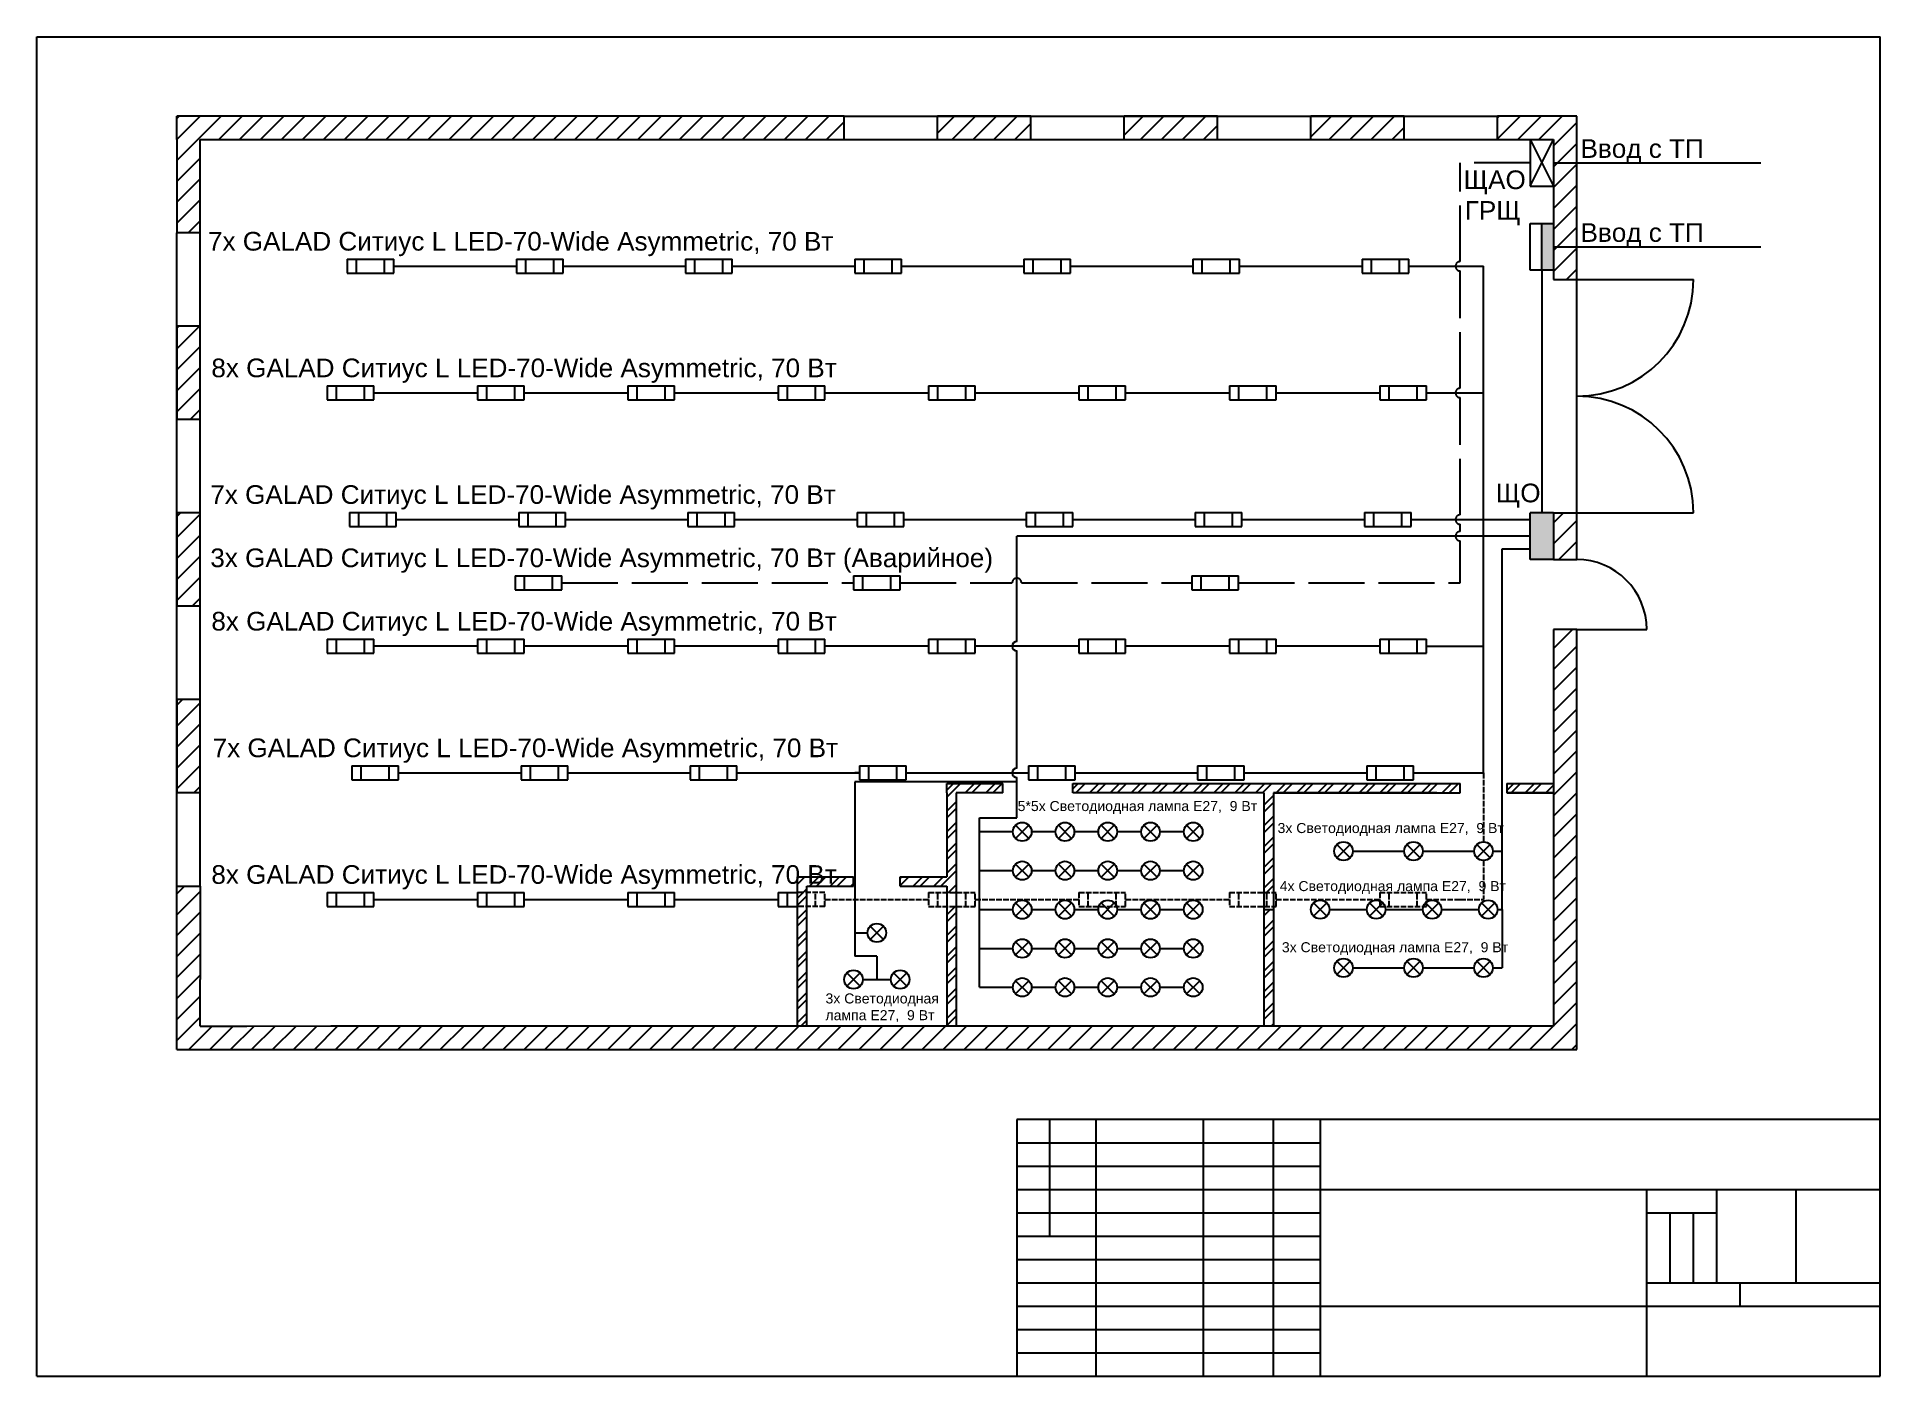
# Model space of a CAD drawing. Header units: millimetres. Extents: x 20 to 415, y 5 to 292.
import ezdxf

# ---------------------------------------------------------------- set-up
doc = ezdxf.new("R2010")
doc.units = ezdxf.units.MM
doc.linetypes.add('ACAD_ISO02W100', pattern=[15, 12, -3])
doc.styles.get("Standard").update_dxf_attribs({"font": 'arial.ttf'})
pattern_1 = [(0, (-42.991, -22.976), (0, 6.985), [5.08, -1.905]), (90, (-42.991, -22.976), (-6.985, 4e-16), [5.08, -1.905])]
pattern_2 = [(0, (4.5, 0), (0, 6.985), [5.08, -1.905]), (90, (4.5, 0), (-6.985, 4e-16), [5.08, -1.905])]
pattern_3 = [(0, (4.5, 0), (0, 6.985), [5.08, -1.905]), (90, (4.5, 0), (-6.985, 4e-16), [5.08, -1.905])]
pattern_4 = [(0, (0, 0), (0, 6.985), [5.08, -1.905]), (90, (0, 0), (-6.985, 4e-16), [5.08, -1.905])]
pattern_5 = [(0, (-38.5, -28.5), (0, 6.985), [5.08, -1.905]), (90, (-38.5, -28.5), (-6.985, 4e-16), [5.08, -1.905])]
pattern_6 = [(0, (-19.5, -28.5), (0, 6.985), [5.08, -1.905]), (90, (-19.5, -28.5), (-6.985, 4e-16), [5.08, -1.905])]
pattern_7 = [(0, (-0.5, -28.5), (0, 6.985), [5.08, -1.905]), (90, (-0.5, -28.5), (-6.985, 4e-16), [5.08, -1.905])]
pattern_8 = [(0, (18.5, -28.5), (0, 6.985), [5.08, -1.905]), (90, (18.5, -28.5), (-6.985, 4e-16), [5.08, -1.905])]
pattern_9 = [(0, (37.5, -28.5), (0, 6.985), [5.08, -1.905]), (90, (37.5, -28.5), (-6.985, 4e-16), [5.08, -1.905])]
pattern_10 = [(0, (56.5, -28.5), (0, 6.985), [5.08, -1.905]), (90, (56.5, -28.5), (-6.985, 4e-16), [5.08, -1.905])]
pattern_11 = [(0, (75.5, -28.5), (0, 6.985), [5.08, -1.905]), (90, (75.5, -28.5), (-6.985, 4e-16), [5.08, -1.905])]
pattern_12 = [(0, (94.5, -28.5), (0, 6.985), [5.08, -1.905]), (90, (94.5, -28.5), (-6.985, 4e-16), [5.08, -1.905])]
pattern_13 = [(0, (113.5, -28.5), (0, 6.985), [5.08, -1.905]), (90, (113.5, -28.5), (-6.985, 4e-16), [5.08, -1.905])]
pattern_14 = [(0, (132.5, -28.5), (0, 6.985), [5.08, -1.905]), (90, (132.5, -28.5), (-6.985, 4e-16), [5.08, -1.905])]
pattern_15 = [(0, (151.5, -28.5), (0, 6.985), [5.08, -1.905]), (90, (151.5, -28.5), (-6.985, 4e-16), [5.08, -1.905])]
pattern_16 = [(0, (170.5, -28.5), (0, 6.985), [5.08, -1.905]), (90, (170.5, -28.5), (-6.985, 4e-16), [5.08, -1.905])]
pattern_17 = [(0, (189.5, -28.5), (0, 6.985), [5.08, -1.905]), (90, (189.5, -28.5), (-6.985, 4e-16), [5.08, -1.905])]
pattern_18 = [(0, (208.5, -28.5), (0, 6.985), [5.08, -1.905]), (90, (208.5, -28.5), (-6.985, 4e-16), [5.08, -1.905])]
pattern_19 = [(0, (208.5, -76), (0, 6.985), [5.08, -1.905]), (90, (208.5, -76), (-6.985, 4e-16), [5.08, -1.905])]
pattern_20 = [(0, (189.5, -76), (0, 6.985), [5.08, -1.905]), (90, (189.5, -76), (-6.985, 4e-16), [5.08, -1.905])]
pattern_21 = [(0, (170.5, -76), (0, 6.985), [5.08, -1.905]), (90, (170.5, -76), (-6.985, 4e-16), [5.08, -1.905])]
pattern_22 = [(0, (151.5, -76), (0, 6.985), [5.08, -1.905]), (90, (151.5, -76), (-6.985, 4e-16), [5.08, -1.905])]
pattern_23 = [(0, (132.5, -76), (0, 6.985), [5.08, -1.905]), (90, (132.5, -76), (-6.985, 4e-16), [5.08, -1.905])]
pattern_24 = [(0, (113.5, -76), (0, 6.985), [5.08, -1.905]), (90, (113.5, -76), (-6.985, 4e-16), [5.08, -1.905])]
pattern_25 = [(0, (94.5, -76), (0, 6.985), [5.08, -1.905]), (90, (94.5, -76), (-6.985, 4e-16), [5.08, -1.905])]
pattern_26 = [(0, (75.5, -76), (0, 6.985), [5.08, -1.905]), (90, (75.5, -76), (-6.985, 4e-16), [5.08, -1.905])]
pattern_27 = [(0, (56.5, -76), (0, 6.985), [5.08, -1.905]), (90, (56.5, -76), (-6.985, 4e-16), [5.08, -1.905])]
pattern_28 = [(0, (37.5, -76), (0, 6.985), [5.08, -1.905]), (90, (37.5, -76), (-6.985, 4e-16), [5.08, -1.905])]
pattern_29 = [(0, (18.5, -76), (0, 6.985), [5.08, -1.905]), (90, (18.5, -76), (-6.985, 4e-16), [5.08, -1.905])]
pattern_30 = [(0, (-0.5, -76), (0, 6.985), [5.08, -1.905]), (90, (-0.5, -76), (-6.985, 4e-16), [5.08, -1.905])]
pattern_31 = [(0, (-19.5, -76), (0, 6.985), [5.08, -1.905]), (90, (-19.5, -76), (-6.985, 4e-16), [5.08, -1.905])]
pattern_32 = [(0, (-38.5, -76), (0, 6.985), [5.08, -1.905]), (90, (-38.5, -76), (-6.985, 4e-16), [5.08, -1.905])]
pattern_33 = [(0, (-38.5, -123.5), (0, 6.985), [5.08, -1.905]), (90, (-38.5, -123.5), (-6.985, 4e-16), [5.08, -1.905])]
pattern_34 = [(0, (-19.5, -123.5), (0, 6.985), [5.08, -1.905]), (90, (-19.5, -123.5), (-6.985, 4e-16), [5.08, -1.905])]
pattern_35 = [(0, (-0.5, -123.5), (0, 6.985), [5.08, -1.905]), (90, (-0.5, -123.5), (-6.985, 4e-16), [5.08, -1.905])]
pattern_36 = [(0, (18.5, -123.5), (0, 6.985), [5.08, -1.905]), (90, (18.5, -123.5), (-6.985, 4e-16), [5.08, -1.905])]
pattern_37 = [(0, (37.5, -123.5), (0, 6.985), [5.08, -1.905]), (90, (37.5, -123.5), (-6.985, 4e-16), [5.08, -1.905])]
pattern_38 = [(0, (56.5, -123.5), (0, 6.985), [5.08, -1.905]), (90, (56.5, -123.5), (-6.985, 4e-16), [5.08, -1.905])]
pattern_39 = [(0, (75.5, -123.5), (0, 6.985), [5.08, -1.905]), (90, (75.5, -123.5), (-6.985, 4e-16), [5.08, -1.905])]
pattern_40 = [(0, (94.5, -123.5), (0, 6.985), [5.08, -1.905]), (90, (94.5, -123.5), (-6.985, 4e-16), [5.08, -1.905])]
pattern_41 = [(0, (132.5, -123.5), (0, 6.985), [5.08, -1.905]), (90, (132.5, -123.5), (-6.985, 4e-16), [5.08, -1.905])]
pattern_42 = [(0, (151.5, -123.5), (0, 6.985), [5.08, -1.905]), (90, (151.5, -123.5), (-6.985, 4e-16), [5.08, -1.905])]
pattern_43 = [(0, (170.5, -123.5), (0, 6.985), [5.08, -1.905]), (90, (170.5, -123.5), (-6.985, 4e-16), [5.08, -1.905])]
pattern_44 = [(0, (189.5, -123.5), (0, 6.985), [5.08, -1.905]), (90, (189.5, -123.5), (-6.985, 4e-16), [5.08, -1.905])]
pattern_45 = [(0, (208.5, -123.5), (0, 6.985), [5.08, -1.905]), (90, (208.5, -123.5), (-6.985, 4e-16), [5.08, -1.905])]

msp = doc.modelspace()

# ---------------------------------------------------------------- texts
at = {"attachment_point": 1}
for s, width, insert, char_height in [('Ввод с ТП', 39.5168, (350.8, 270.07), 4), ('ЩАО', 12.9286, (325.75, 263.38), 4), ('ГРЩ', 34.5888, (325.99, 256.8), 4), ('7x GALAD Ситиус L LED-70-Wide Asymmetric, 70 Вт', 140.9991, (56.67, 250.2), 4), ('Ввод с ТП', 39.5168, (350.8, 252.07), 4), ('8x GALAD Ситиус L LED-70-Wide Asymmetric, 70 Вт', 140.9991, (57.39, 223.06), 4), ('7x GALAD Ситиус L LED-70-Wide Asymmetric, 70 Вт', 140.9991, (57.17, 195.92), 4), ('ЩО', 34.5888, (332.65, 196.26), 4), ('3x GALAD Ситиус L LED-70-Wide Asymmetric, 70 Вт (Аварийное)', 170.9826, (57.17, 182.36), 4), ('8x GALAD Ситиус L LED-70-Wide Asymmetric, 70 Вт', 140.9991, (57.39, 168.78), 4), ('7x GALAD Ситиус L LED-70-Wide Asymmetric, 70 Вт', 140.9991, (57.67, 141.64), 4), ('5*5x Cветодиодная лампа Е27,  9 Вт', 60.877, (230.18, 128.24), 2.15), ('3x Cветодиодная лампа Е27,  9 Вт', 60.877, (285.88, 123.53), 2.15), ('8x GALAD Ситиус L LED-70-Wide Asymmetric, 70 Вт', 140.9991, (57.39, 114.5), 4), ('4x Cветодиодная лампа Е27,  9 Вт', 60.877, (286.34, 111.09), 2.15), ('3x Cветодиодная лампа Е27,  9 Вт', 60.877, (286.8, 97.99), 2.15), ('3x Cветодиодная лампа Е27,  9 Вт', 29.034, (189, 87.01), 2.15)]:
    msp.add_mtext_dynamic_manual_height_columns(s, width=width, gutter_width=12.5, heights=[0], dxfattribs=dict(at, insert=insert, char_height=char_height))

# ---------------------------------------------------------------- hatches: boundary and pattern name
h = msp.add_hatch()
h.set_pattern_fill('ANSI31', color=256)
h.paths.add_polyline_path([(350, 275), (333, 275), (333, 270), (345, 270), (345, 240), (350, 240)])
h.paths.add_polyline_path([(313, 275), (293, 275), (293, 270), (313, 270)])
h.paths.add_polyline_path([(273, 275), (253, 275), (253, 270), (273, 270)])
h.paths.add_polyline_path([(233, 275), (213, 275), (213, 270), (233, 270)])
h.paths.add_polyline_path([(193, 275), (50, 275), (50, 270), (50, 250), (55, 250), (55, 259.92), (55, 270), (65, 270), (83, 270), (173, 270), (193, 270)])
h.paths.add_polyline_path([(55, 230), (50, 230), (50, 210), (55, 210), (55, 219.92)])
h.paths.add_polyline_path([(55, 190), (50, 190), (50, 170), (55, 170), (55, 179.92)])
h.paths.add_polyline_path([(55, 150), (50, 150), (50, 130), (55, 130), (55, 139.92)], flags=17)
h.paths.add_polyline_path([(55, 110), (50, 110), (50, 75), (350, 75), (350, 165), (345, 165), (345, 80), (173, 80), (93, 80.04), (83, 80.04), (65, 80), (55, 80), (55, 90)])
h.paths.add_polyline_path([(350, 190), (345, 190), (345, 180), (350, 180)])
h = msp.add_hatch()
h.set_pattern_fill('ANGLE', color=256)
h.set_pattern_definition([(0, (0.5, 0), (0, 6.985), [5.08, -1.905]), (90, (0.5, 0), (-6.985, 4e-16), [5.08, -1.905])])
h.paths.add_polyline_path([(111, 250.75), (111, 251.25), (111, 251.85, 0.414214), (110.85, 252), (110.65, 252, 0.414214), (110.5, 251.85), (110.5, 250.15, 0.414214), (110.65, 250), (110.85, 250, 0.414214), (111, 250.15)])
h = msp.add_hatch()
h.set_pattern_fill('ANGLE', color=256)
h.set_pattern_definition(pattern_2)
h.paths.add_polyline_path([(115, 250.75), (115, 251.25), (115, 251.85, 0.414214), (114.85, 252), (114.65, 252, 0.414214), (114.5, 251.85), (114.5, 250.15, 0.414214), (114.65, 250), (114.85, 250, 0.414214), (115, 250.15)])
h = msp.add_hatch()
h.set_pattern_fill('ANGLE', color=256)
h.set_pattern_definition(pattern_3)
h.paths.add_polyline_path([(115, 250.75), (115, 251.25), (115, 251.85, 0.414214), (114.85, 252), (114.65, 252, 0.414214), (114.5, 251.85), (114.5, 250.15, 0.414214), (114.65, 250), (114.85, 250, 0.414214), (115, 250.15)])
h = msp.add_hatch()
h.set_pattern_fill('ANGLE', color=256)
h.set_pattern_definition(pattern_3)
h.paths.add_polyline_path([(115, 250.75), (115, 251.25), (115, 251.85, 0.414214), (114.85, 252), (114.65, 252, 0.414214), (114.5, 251.85), (114.5, 250.15, 0.414214), (114.65, 250), (114.85, 250, 0.414214), (115, 250.15)])
h = msp.add_hatch()
h.set_pattern_fill('ANGLE', color=256)
h.set_pattern_definition(pattern_3)
h.paths.add_polyline_path([(115, 250.75), (115, 251.25), (115, 251.85, 0.414214), (114.85, 252), (114.65, 252, 0.414214), (114.5, 251.85), (114.5, 250.15, 0.414214), (114.65, 250), (114.85, 250, 0.414214), (115, 250.15)])
h = msp.add_hatch()
h.set_pattern_fill('ANGLE', color=256)
h.set_pattern_definition(pattern_3)
h.paths.add_polyline_path([(115, 250.75), (115, 251.25), (115, 251.85, 0.414214), (114.85, 252), (114.65, 252, 0.414214), (114.5, 251.85), (114.5, 250.15, 0.414214), (114.65, 250), (114.85, 250, 0.414214), (115, 250.15)])
h = msp.add_hatch()
h.set_pattern_fill('ANGLE', color=256)
h.set_pattern_definition(pattern_3)
h.paths.add_polyline_path([(115, 250.75), (115, 251.25), (115, 251.85, 0.414214), (114.85, 252), (114.65, 252, 0.414214), (114.5, 251.85), (114.5, 250.15, 0.414214), (114.65, 250), (114.85, 250, 0.414214), (115, 250.15)])
h = msp.add_hatch()
h.set_pattern_fill('ANGLE', color=256)
h.set_pattern_definition(pattern_3)
h.paths.add_polyline_path([(115, 250.75), (115, 251.25), (115, 251.85, 0.414214), (114.85, 252), (114.65, 252, 0.414214), (114.5, 251.85), (114.5, 250.15, 0.414214), (114.65, 250), (114.85, 250, 0.414214), (115, 250.15)])
h = msp.add_hatch()
h.set_pattern_fill('ANGLE', color=256)
h.set_pattern_definition(pattern_2)
h.paths.add_polyline_path([(115, 250.75), (115, 251.25), (115, 251.85, 0.414214), (114.85, 252), (114.65, 252, 0.414214), (114.5, 251.85), (114.5, 250.15, 0.414214), (114.65, 250), (114.85, 250, 0.414214), (115, 250.15)])
h = msp.add_hatch()
h.set_pattern_fill('ANGLE', color=256)
h.set_pattern_definition([(0, (4.65, 0), (0, 6.985), [5.08, -1.905]), (90, (4.65, 0), (-6.985, 4e-16), [5.08, -1.905])])
h.paths.add_polyline_path([(115.15, 250.75), (115.15, 251.25), (115.15, 251.85, 0.414214), (115, 252), (114.8, 252, 0.414214), (114.65, 251.85), (114.65, 250.15, 0.414214), (114.8, 250), (115, 250, 0.414214), (115.15, 250.15)])
h = msp.add_hatch()
h.set_pattern_fill('ANGLE', color=256)
h.set_pattern_definition([(0, (5, 0), (0, 6.985), [5.08, -1.905]), (90, (5, 0), (-6.985, 4e-16), [5.08, -1.905])])
h.paths.add_polyline_path([(115.5, 250.75), (115.5, 251.25), (115.5, 251.85, 0.414214), (115.35, 252), (115.15, 252, 0.414214), (115, 251.85), (115, 250.15, 0.414214), (115.15, 250), (115.35, 250, 0.414214), (115.5, 250.15)])
h = msp.add_hatch(color=256)
h.dxf.hatch_style = 1
h.paths.add_polyline_path([(345, 252), (342.5, 252), (342.5, 242), (345, 242)])
h = msp.add_hatch()
h.set_pattern_fill('ANGLE', color=256, angle=360)
h.set_pattern_definition([(360, (-9e-14, 18), (2e-15, 6.985), [5.08, -1.905]), (90, (-9e-14, 18), (-6.985, 2e-15), [5.08, -1.905])])
h.paths.add_polyline_path([(195, 248), (192.5, 248), (190, 248, 1)])
h = msp.add_hatch()
h.set_pattern_fill('ANGLE', color=256)
h.set_pattern_definition(pattern_1)
h.paths.add_polyline_path([(67.51, 228.87, 0.414214), (67.36, 229.02), (67.16, 229.02, 0.414214), (67.01, 228.87), (67.01, 227.17, 0.414214), (67.16, 227.02), (67.36, 227.02, 0.414214), (67.51, 227.17), (67.51, 227.77), (67.51, 228.27)])
h = msp.add_hatch()
h.set_pattern_fill('ANGLE', color=256)
h.set_pattern_definition(pattern_1)
h.paths.add_polyline_path([(71.51, 228.27), (67.51, 228.27), (67.51, 227.77), (71.51, 227.77)])
h = msp.add_hatch()
h.set_pattern_fill('ANGLE', color=256)
h.set_pattern_definition(pattern_4)
h.paths.add_polyline_path([(72.01, 228.87, 0.414214), (71.86, 229.02), (71.66, 229.02, 0.414214), (71.51, 228.87), (71.51, 228.27), (71.51, 227.77), (71.51, 227.17, 0.414214), (71.66, 227.02), (71.86, 227.02, 0.414214), (72.01, 227.17)])
h = msp.add_hatch()
h.set_pattern_fill('ANGLE', color=256)
h.set_pattern_definition(pattern_5)
h.paths.add_polyline_path([(72, 223.35, 0.414214), (71.85, 223.5), (71.65, 223.5, 0.414214), (71.5, 223.35), (71.5, 221.65, 0.414214), (71.65, 221.5), (71.85, 221.5, 0.414214), (72, 221.65), (72, 222.25), (72, 222.75)])
h = msp.add_hatch()
h.set_pattern_fill('ANGLE', color=256)
h.set_pattern_definition(pattern_4)
h.paths.add_polyline_path([(72, 223.35, 0.414214), (71.85, 223.5), (71.65, 223.5, 0.414214), (71.5, 223.35), (71.5, 222.5), (72, 222.5), (72, 222.75)])
h = msp.add_hatch()
h.set_pattern_fill('ANGLE', color=256)
h.set_pattern_definition(pattern_4)
h.paths.add_polyline_path([(72, 222.25), (72, 222.5), (71.5, 222.5), (71.5, 221.65, 0.414214), (71.65, 221.5), (71.85, 221.5, 0.414214), (72, 221.65)])
h = msp.add_hatch()
h.set_pattern_fill('ANGLE', color=256)
h.set_pattern_definition(pattern_4)
h.paths.add_polyline_path([(76, 222.75), (72, 222.75), (72, 222.5), (76, 222.5)])
h.paths.add_polyline_path([(74, 222.5), (72, 222.5), (72, 222.25), (74, 222.25)])
h.paths.add_polyline_path([(76, 222.5), (74, 222.5), (74, 222.25), (76, 222.25)])
h.paths.add_polyline_path([(76.5, 222.5), (76, 222.5), (76, 222.25), (76, 221.65, 0.414214), (76.15, 221.5), (76.35, 221.5, 0.414214), (76.5, 221.65)])
h.paths.add_polyline_path([(76.5, 223.35, 0.414214), (76.35, 223.5), (76.15, 223.5, 0.414214), (76, 223.35), (76, 222.75), (76, 222.5), (76.5, 222.5)])
h = msp.add_hatch()
h.set_pattern_fill('ANGLE', color=256)
h.set_pattern_definition(pattern_5)
h.paths.add_polyline_path([(76, 222.75), (72, 222.75), (72, 222.25), (76, 222.25)])
h = msp.add_hatch()
h.set_pattern_fill('ANGLE', color=256)
h.set_pattern_definition([(0, (4.491, -5.524), (0, 6.985), [5.08, -1.905]), (90, (4.491, -5.524), (-6.985, 4e-16), [5.08, -1.905])])
h.paths.add_polyline_path([(76.5, 223.35, 0.414214), (76.35, 223.5), (76.15, 223.5, 0.414214), (76, 223.35), (76, 222.75), (76, 222.25), (76, 221.65, 0.414214), (76.15, 221.5), (76.35, 221.5, 0.414214), (76.5, 221.65)])
h = msp.add_hatch()
h.set_pattern_fill('ANGLE', color=256)
h.set_pattern_definition(pattern_6)
h.paths.add_polyline_path([(91, 223.35, 0.414214), (90.85, 223.5), (90.65, 223.5, 0.414214), (90.5, 223.35), (90.5, 221.65, 0.414214), (90.65, 221.5), (90.85, 221.5, 0.414214), (91, 221.65), (91, 222.25), (91, 222.75)])
h = msp.add_hatch()
h.set_pattern_fill('ANGLE', color=256)
h.set_pattern_definition(pattern_4)
h.paths.add_polyline_path([(91, 223.35, 0.414214), (90.85, 223.5), (90.65, 223.5, 0.414214), (90.5, 223.35), (90.5, 222.5), (91, 222.5), (91, 222.75)])
h.paths.add_polyline_path([(93, 222.5), (91, 222.5), (91, 222.25), (93, 222.25)])
h.paths.add_polyline_path([(95, 222.75), (91, 222.75), (91, 222.5), (93, 222.5), (95, 222.5)])
h.paths.add_polyline_path([(95, 222.5), (93, 222.5), (93, 222.25), (95, 222.25)])
h.paths.add_polyline_path([(95.5, 222.5), (95, 222.5), (95, 222.25), (95, 221.65, 0.414214), (95.15, 221.5), (95.35, 221.5, 0.414214), (95.5, 221.65)])
h.paths.add_polyline_path([(95.5, 223.35, 0.414214), (95.35, 223.5), (95.15, 223.5, 0.414214), (95, 223.35), (95, 222.75), (95, 222.5), (95.5, 222.5)])
h = msp.add_hatch()
h.set_pattern_fill('ANGLE', color=256)
h.set_pattern_definition(pattern_6)
h.paths.add_polyline_path([(95, 222.75), (91, 222.75), (91, 222.25), (95, 222.25)])
h = msp.add_hatch()
h.set_pattern_fill('ANGLE', color=256)
h.set_pattern_definition([(0, (23.491, -5.524), (0, 6.985), [5.08, -1.905]), (90, (23.491, -5.524), (-6.985, 4e-16), [5.08, -1.905])])
h.paths.add_polyline_path([(95.5, 223.35, 0.414214), (95.35, 223.5), (95.15, 223.5, 0.414214), (95, 223.35), (95, 222.75), (95, 222.25), (95, 221.65, 0.414214), (95.15, 221.5), (95.35, 221.5, 0.414214), (95.5, 221.65)])
h = msp.add_hatch()
h.set_pattern_fill('ANGLE', color=256)
h.set_pattern_definition(pattern_7)
h.paths.add_polyline_path([(110, 223.35, 0.414214), (109.85, 223.5), (109.65, 223.5, 0.414214), (109.5, 223.35), (109.5, 221.65, 0.414214), (109.65, 221.5), (109.85, 221.5, 0.414214), (110, 221.65), (110, 222.25), (110, 222.75)])
h = msp.add_hatch()
h.set_pattern_fill('ANGLE', color=256)
h.set_pattern_definition(pattern_7)
h.paths.add_polyline_path([(114, 222.75), (110, 222.75), (110, 222.25), (114, 222.25)])
h = msp.add_hatch()
h.set_pattern_fill('ANGLE', color=256)
h.set_pattern_definition([(0, (42.491, -5.524), (0, 6.985), [5.08, -1.905]), (90, (42.491, -5.524), (-6.985, 4e-16), [5.08, -1.905])])
h.paths.add_polyline_path([(114.5, 223.35, 0.414214), (114.35, 223.5), (114.15, 223.5, 0.414214), (114, 223.35), (114, 222.75), (114, 222.25), (114, 221.65, 0.414214), (114.15, 221.5), (114.35, 221.5, 0.414214), (114.5, 221.65)])
h = msp.add_hatch()
h.set_pattern_fill('ANGLE', color=256)
h.set_pattern_definition(pattern_8)
h.paths.add_polyline_path([(129, 223.35, 0.414214), (128.85, 223.5), (128.65, 223.5, 0.414214), (128.5, 223.35), (128.5, 221.65, 0.414214), (128.65, 221.5), (128.85, 221.5, 0.414214), (129, 221.65), (129, 222.25), (129, 222.75)])
h = msp.add_hatch()
h.set_pattern_fill('ANGLE', color=256)
h.set_pattern_definition(pattern_8)
h.paths.add_polyline_path([(133, 222.75), (129, 222.75), (129, 222.25), (133, 222.25)])
h = msp.add_hatch()
h.set_pattern_fill('ANGLE', color=256)
h.set_pattern_definition([(0, (61.491, -5.524), (0, 6.985), [5.08, -1.905]), (90, (61.491, -5.524), (-6.985, 4e-16), [5.08, -1.905])])
h.paths.add_polyline_path([(133.5, 223.35, 0.414214), (133.35, 223.5), (133.15, 223.5, 0.414214), (133, 223.35), (133, 222.75), (133, 222.25), (133, 221.65, 0.414214), (133.15, 221.5), (133.35, 221.5, 0.414214), (133.5, 221.65)])
h = msp.add_hatch()
h.set_pattern_fill('ANGLE', color=256)
h.set_pattern_definition(pattern_9)
h.paths.add_polyline_path([(148, 223.35, 0.414214), (147.85, 223.5), (147.65, 223.5, 0.414214), (147.5, 223.35), (147.5, 221.65, 0.414214), (147.65, 221.5), (147.85, 221.5, 0.414214), (148, 221.65), (148, 222.25), (148, 222.75)])
h = msp.add_hatch()
h.set_pattern_fill('ANGLE', color=256)
h.set_pattern_definition(pattern_9)
h.paths.add_polyline_path([(152, 222.75), (148, 222.75), (148, 222.25), (152, 222.25)])
h = msp.add_hatch()
h.set_pattern_fill('ANGLE', color=256)
h.set_pattern_definition([(0, (80.491, -5.524), (0, 6.985), [5.08, -1.905]), (90, (80.491, -5.524), (-6.985, 4e-16), [5.08, -1.905])])
h.paths.add_polyline_path([(152.5, 223.35, 0.414214), (152.35, 223.5), (152.15, 223.5, 0.414214), (152, 223.35), (152, 222.75), (152, 222.25), (152, 221.65, 0.414214), (152.15, 221.5), (152.35, 221.5, 0.414214), (152.5, 221.65)])
h = msp.add_hatch()
h.set_pattern_fill('ANGLE', color=256)
h.set_pattern_definition(pattern_10)
h.paths.add_polyline_path([(167, 223.35, 0.414214), (166.85, 223.5), (166.65, 223.5, 0.414214), (166.5, 223.35), (166.5, 221.65, 0.414214), (166.65, 221.5), (166.85, 221.5, 0.414214), (167, 221.65), (167, 222.25), (167, 222.75)])
h = msp.add_hatch()
h.set_pattern_fill('ANGLE', color=256)
h.set_pattern_definition(pattern_10)
h.paths.add_polyline_path([(171, 222.75), (167, 222.75), (167, 222.25), (171, 222.25)])
h = msp.add_hatch()
h.set_pattern_fill('ANGLE', color=256)
h.set_pattern_definition([(0, (99.491, -5.524), (0, 6.985), [5.08, -1.905]), (90, (99.491, -5.524), (-6.985, 4e-16), [5.08, -1.905])])
h.paths.add_polyline_path([(171.5, 223.35, 0.414214), (171.35, 223.5), (171.15, 223.5, 0.414214), (171, 223.35), (171, 222.75), (171, 222.25), (171, 221.65, 0.414214), (171.15, 221.5), (171.35, 221.5, 0.414214), (171.5, 221.65)])
h = msp.add_hatch()
h.set_pattern_fill('ANGLE', color=256)
h.set_pattern_definition(pattern_11)
h.paths.add_polyline_path([(186, 223.35, 0.414214), (185.85, 223.5), (185.65, 223.5, 0.414214), (185.5, 223.35), (185.5, 221.65, 0.414214), (185.65, 221.5), (185.85, 221.5, 0.414214), (186, 221.65), (186, 222.25), (186, 222.75)])
h = msp.add_hatch()
h.set_pattern_fill('ANGLE', color=256)
h.set_pattern_definition(pattern_11)
h.paths.add_polyline_path([(190, 222.75), (186, 222.75), (186, 222.25), (190, 222.25)])
h = msp.add_hatch()
h.set_pattern_fill('ANGLE', color=256)
h.set_pattern_definition([(0, (118.491, -5.524), (0, 6.985), [5.08, -1.905]), (90, (118.491, -5.524), (-6.985, 4e-16), [5.08, -1.905])])
h.paths.add_polyline_path([(190.5, 223.35, 0.414214), (190.35, 223.5), (190.15, 223.5, 0.414214), (190, 223.35), (190, 222.75), (190, 222.25), (190, 221.65, 0.414214), (190.15, 221.5), (190.35, 221.5, 0.414214), (190.5, 221.65)])
h = msp.add_hatch()
h.set_pattern_fill('ANGLE', color=256)
h.set_pattern_definition(pattern_12)
h.paths.add_polyline_path([(205, 223.35, 0.414214), (204.85, 223.5), (204.65, 223.5, 0.414214), (204.5, 223.35), (204.5, 221.65, 0.414214), (204.65, 221.5), (204.85, 221.5, 0.414214), (205, 221.65), (205, 222.25), (205, 222.75)])
h = msp.add_hatch()
h.set_pattern_fill('ANGLE', color=256)
h.set_pattern_definition(pattern_12)
h.paths.add_polyline_path([(209, 222.75), (205, 222.75), (205, 222.25), (209, 222.25)])
h = msp.add_hatch()
h.set_pattern_fill('ANGLE', color=256)
h.set_pattern_definition([(0, (137.491, -5.524), (0, 6.985), [5.08, -1.905]), (90, (137.491, -5.524), (-6.985, 4e-16), [5.08, -1.905])])
h.paths.add_polyline_path([(209.5, 223.35, 0.414214), (209.35, 223.5), (209.15, 223.5, 0.414214), (209, 223.35), (209, 222.75), (209, 222.25), (209, 221.65, 0.414214), (209.15, 221.5), (209.35, 221.5, 0.414214), (209.5, 221.65)])
h = msp.add_hatch()
h.set_pattern_fill('ANGLE', color=256)
h.set_pattern_definition(pattern_13)
h.paths.add_polyline_path([(224, 223.35, 0.414214), (223.85, 223.5), (223.65, 223.5, 0.414214), (223.5, 223.35), (223.5, 221.65, 0.414214), (223.65, 221.5), (223.85, 221.5, 0.414214), (224, 221.65), (224, 222.25), (224, 222.75)])
h = msp.add_hatch()
h.set_pattern_fill('ANGLE', color=256)
h.set_pattern_definition(pattern_13)
h.paths.add_polyline_path([(228, 222.75), (224, 222.75), (224, 222.25), (228, 222.25)])
h = msp.add_hatch()
h.set_pattern_fill('ANGLE', color=256)
h.set_pattern_definition([(0, (156.491, -5.524), (0, 6.985), [5.08, -1.905]), (90, (156.491, -5.524), (-6.985, 4e-16), [5.08, -1.905])])
h.paths.add_polyline_path([(228.5, 223.35, 0.414214), (228.35, 223.5), (228.15, 223.5, 0.414214), (228, 223.35), (228, 222.75), (228, 222.25), (228, 221.65, 0.414214), (228.15, 221.5), (228.35, 221.5, 0.414214), (228.5, 221.65)])
h = msp.add_hatch()
h.set_pattern_fill('ANGLE', color=256)
h.set_pattern_definition(pattern_14)
h.paths.add_polyline_path([(243, 223.35, 0.414214), (242.85, 223.5), (242.65, 223.5, 0.414214), (242.5, 223.35), (242.5, 221.65, 0.414214), (242.65, 221.5), (242.85, 221.5, 0.414214), (243, 221.65), (243, 222.25), (243, 222.75)])
h = msp.add_hatch()
h.set_pattern_fill('ANGLE', color=256)
h.set_pattern_definition(pattern_14)
h.paths.add_polyline_path([(247, 222.75), (243, 222.75), (243, 222.25), (247, 222.25)])
h = msp.add_hatch()
h.set_pattern_fill('ANGLE', color=256)
h.set_pattern_definition([(0, (175.491, -5.524), (0, 6.985), [5.08, -1.905]), (90, (175.491, -5.524), (-6.985, 4e-16), [5.08, -1.905])])
h.paths.add_polyline_path([(247.5, 223.35, 0.414214), (247.35, 223.5), (247.15, 223.5, 0.414214), (247, 223.35), (247, 222.75), (247, 222.25), (247, 221.65, 0.414214), (247.15, 221.5), (247.35, 221.5, 0.414214), (247.5, 221.65)])
h = msp.add_hatch()
h.set_pattern_fill('ANGLE', color=256)
h.set_pattern_definition(pattern_15)
h.paths.add_polyline_path([(262, 223.35, 0.414214), (261.85, 223.5), (261.65, 223.5, 0.414214), (261.5, 223.35), (261.5, 221.65, 0.414214), (261.65, 221.5), (261.85, 221.5, 0.414214), (262, 221.65), (262, 222.25), (262, 222.75)])
h = msp.add_hatch()
h.set_pattern_fill('ANGLE', color=256)
h.set_pattern_definition(pattern_15)
h.paths.add_polyline_path([(266, 222.75), (262, 222.75), (262, 222.25), (266, 222.25)])
h = msp.add_hatch()
h.set_pattern_fill('ANGLE', color=256)
h.set_pattern_definition([(0, (194.491, -5.524), (0, 6.985), [5.08, -1.905]), (90, (194.491, -5.524), (-6.985, 4e-16), [5.08, -1.905])])
h.paths.add_polyline_path([(266.5, 223.35, 0.414214), (266.35, 223.5), (266.15, 223.5, 0.414214), (266, 223.35), (266, 222.75), (266, 222.25), (266, 221.65, 0.414214), (266.15, 221.5), (266.35, 221.5, 0.414214), (266.5, 221.65)])
h = msp.add_hatch()
h.set_pattern_fill('ANGLE', color=256)
h.set_pattern_definition(pattern_16)
h.paths.add_polyline_path([(281, 223.35, 0.414214), (280.85, 223.5), (280.65, 223.5, 0.414214), (280.5, 223.35), (280.5, 221.65, 0.414214), (280.65, 221.5), (280.85, 221.5, 0.414214), (281, 221.65), (281, 222.25), (281, 222.75)])
h = msp.add_hatch()
h.set_pattern_fill('ANGLE', color=256)
h.set_pattern_definition(pattern_16)
h.paths.add_polyline_path([(285, 222.75), (281, 222.75), (281, 222.25), (285, 222.25)])
h = msp.add_hatch()
h.set_pattern_fill('ANGLE', color=256)
h.set_pattern_definition([(0, (213.491, -5.524), (0, 6.985), [5.08, -1.905]), (90, (213.491, -5.524), (-6.985, 4e-16), [5.08, -1.905])])
h.paths.add_polyline_path([(285.5, 223.35, 0.414214), (285.35, 223.5), (285.15, 223.5, 0.414214), (285, 223.35), (285, 222.75), (285, 222.25), (285, 221.65, 0.414214), (285.15, 221.5), (285.35, 221.5, 0.414214), (285.5, 221.65)])
h = msp.add_hatch()
h.set_pattern_fill('ANGLE', color=256)
h.set_pattern_definition(pattern_17)
h.paths.add_polyline_path([(300, 223.35, 0.414214), (299.85, 223.5), (299.65, 223.5, 0.414214), (299.5, 223.35), (299.5, 221.65, 0.414214), (299.65, 221.5), (299.85, 221.5, 0.414214), (300, 221.65), (300, 222.25), (300, 222.75)])
h = msp.add_hatch()
h.set_pattern_fill('ANGLE', color=256)
h.set_pattern_definition(pattern_17)
h.paths.add_polyline_path([(304, 222.75), (300, 222.75), (300, 222.25), (304, 222.25)])
h = msp.add_hatch()
h.set_pattern_fill('ANGLE', color=256)
h.set_pattern_definition([(0, (232.491, -5.524), (0, 6.985), [5.08, -1.905]), (90, (232.491, -5.524), (-6.985, 4e-16), [5.08, -1.905])])
h.paths.add_polyline_path([(304.5, 223.35, 0.414214), (304.35, 223.5), (304.15, 223.5, 0.414214), (304, 223.35), (304, 222.75), (304, 222.25), (304, 221.65, 0.414214), (304.15, 221.5), (304.35, 221.5, 0.414214), (304.5, 221.65)])
h = msp.add_hatch()
h.set_pattern_fill('ANGLE', color=256)
h.set_pattern_definition(pattern_18)
h.paths.add_polyline_path([(319, 223.35, 0.414214), (318.85, 223.5), (318.65, 223.5, 0.414214), (318.5, 223.35), (318.5, 221.65, 0.414214), (318.65, 221.5), (318.85, 221.5, 0.414214), (319, 221.65), (319, 222.25), (319, 222.75)])
h = msp.add_hatch()
h.set_pattern_fill('ANGLE', color=256)
h.set_pattern_definition(pattern_18)
h.paths.add_polyline_path([(323, 222.75), (319, 222.75), (319, 222.25), (323, 222.25)])
h = msp.add_hatch()
h.set_pattern_fill('ANGLE', color=256)
h.set_pattern_definition([(0, (251.491, -5.524), (0, 6.985), [5.08, -1.905]), (90, (251.491, -5.524), (-6.985, 4e-16), [5.08, -1.905])])
h.paths.add_polyline_path([(323.5, 223.35, 0.414214), (323.35, 223.5), (323.15, 223.5, 0.414214), (323, 223.35), (323, 222.75), (323, 222.25), (323, 221.65, 0.414214), (323.15, 221.5), (323.35, 221.5, 0.414214), (323.5, 221.65)])
h = msp.add_hatch()
h.set_pattern_fill('ANGLE', color=256, angle=360)
h.set_pattern_definition([(360, (-80, -49), (2e-15, 6.985), [5.08, -1.905]), (90, (-80, -49), (-6.985, 2e-15), [5.08, -1.905])])
h.paths.add_polyline_path([(112.5, 199), (110, 199, 1), (115, 199)])
h = msp.add_hatch(color=256)
h.dxf.hatch_style = 1
h.paths.add_polyline_path([(345, 190), (340, 190), (340, 180), (345, 180)])
h = msp.add_hatch()
h.set_pattern_fill('ANGLE', color=256)
h.set_pattern_definition(pattern_32)
h.paths.add_polyline_path([(72, 175.85, 0.414214), (71.85, 176), (71.65, 176, 0.414214), (71.5, 175.85), (71.5, 174.15, 0.414214), (71.65, 174), (71.85, 174, 0.414214), (72, 174.15), (72, 174.75), (72, 175.25)])
h = msp.add_hatch()
h.set_pattern_fill('ANGLE', color=256)
h.set_pattern_definition(pattern_32)
h.paths.add_polyline_path([(76, 175.25), (72, 175.25), (72, 174.75), (76, 174.75)])
h = msp.add_hatch()
h.set_pattern_fill('ANGLE', color=256)
h.set_pattern_definition([(0, (4.491, -53.024), (0, 6.985), [5.08, -1.905]), (90, (4.491, -53.024), (-6.985, 4e-16), [5.08, -1.905])])
h.paths.add_polyline_path([(76.5, 175.85, 0.414214), (76.35, 176), (76.15, 176, 0.414214), (76, 175.85), (76, 175.25), (76, 174.75), (76, 174.15, 0.414214), (76.15, 174), (76.35, 174, 0.414214), (76.5, 174.15)])
h = msp.add_hatch()
h.set_pattern_fill('ANGLE', color=256)
h.set_pattern_definition(pattern_31)
h.paths.add_polyline_path([(91, 175.85, 0.414214), (90.85, 176), (90.65, 176, 0.414214), (90.5, 175.85), (90.5, 174.15, 0.414214), (90.65, 174), (90.85, 174, 0.414214), (91, 174.15), (91, 174.75), (91, 175.25)])
h = msp.add_hatch()
h.set_pattern_fill('ANGLE', color=256)
h.set_pattern_definition(pattern_31)
h.paths.add_polyline_path([(95, 175.25), (91, 175.25), (91, 174.75), (95, 174.75)])
h = msp.add_hatch()
h.set_pattern_fill('ANGLE', color=256)
h.set_pattern_definition([(0, (23.491, -53.024), (0, 6.985), [5.08, -1.905]), (90, (23.491, -53.024), (-6.985, 4e-16), [5.08, -1.905])])
h.paths.add_polyline_path([(95.5, 175.85, 0.414214), (95.35, 176), (95.15, 176, 0.414214), (95, 175.85), (95, 175.25), (95, 174.75), (95, 174.15, 0.414214), (95.15, 174), (95.35, 174, 0.414214), (95.5, 174.15)])
h = msp.add_hatch()
h.set_pattern_fill('ANGLE', color=256)
h.set_pattern_definition(pattern_30)
h.paths.add_polyline_path([(110, 175.85, 0.414214), (109.85, 176), (109.65, 176, 0.414214), (109.5, 175.85), (109.5, 174.15, 0.414214), (109.65, 174), (109.85, 174, 0.414214), (110, 174.15), (110, 174.75), (110, 175.25)])
h = msp.add_hatch()
h.set_pattern_fill('ANGLE', color=256)
h.set_pattern_definition(pattern_30)
h.paths.add_polyline_path([(114, 175.25), (110, 175.25), (110, 174.75), (114, 174.75)])
h = msp.add_hatch()
h.set_pattern_fill('ANGLE', color=256)
h.set_pattern_definition([(0, (42.491, -53.024), (0, 6.985), [5.08, -1.905]), (90, (42.491, -53.024), (-6.985, 4e-16), [5.08, -1.905])])
h.paths.add_polyline_path([(114.5, 175.85, 0.414214), (114.35, 176), (114.15, 176, 0.414214), (114, 175.85), (114, 175.25), (114, 174.75), (114, 174.15, 0.414214), (114.15, 174), (114.35, 174, 0.414214), (114.5, 174.15)])
h = msp.add_hatch()
h.set_pattern_fill('ANGLE', color=256)
h.set_pattern_definition(pattern_29)
h.paths.add_polyline_path([(129, 175.85, 0.414214), (128.85, 176), (128.65, 176, 0.414214), (128.5, 175.85), (128.5, 174.15, 0.414214), (128.65, 174), (128.85, 174, 0.414214), (129, 174.15), (129, 174.75), (129, 175.25)])
h = msp.add_hatch()
h.set_pattern_fill('ANGLE', color=256)
h.set_pattern_definition(pattern_29)
h.paths.add_polyline_path([(133, 175.25), (129, 175.25), (129, 174.75), (133, 174.75)])
h = msp.add_hatch()
h.set_pattern_fill('ANGLE', color=256)
h.set_pattern_definition([(0, (61.491, -53.024), (0, 6.985), [5.08, -1.905]), (90, (61.491, -53.024), (-6.985, 4e-16), [5.08, -1.905])])
h.paths.add_polyline_path([(133.5, 175.85, 0.414214), (133.35, 176), (133.15, 176, 0.414214), (133, 175.85), (133, 175.25), (133, 174.75), (133, 174.15, 0.414214), (133.15, 174), (133.35, 174, 0.414214), (133.5, 174.15)])
h = msp.add_hatch()
h.set_pattern_fill('ANGLE', color=256)
h.set_pattern_definition(pattern_28)
h.paths.add_polyline_path([(148, 175.85, 0.414214), (147.85, 176), (147.65, 176, 0.414214), (147.5, 175.85), (147.5, 174.15, 0.414214), (147.65, 174), (147.85, 174, 0.414214), (148, 174.15), (148, 174.75), (148, 175.25)])
h = msp.add_hatch()
h.set_pattern_fill('ANGLE', color=256)
h.set_pattern_definition(pattern_28)
h.paths.add_polyline_path([(152, 175.25), (148, 175.25), (148, 174.75), (152, 174.75)])
h = msp.add_hatch()
h.set_pattern_fill('ANGLE', color=256)
h.set_pattern_definition([(0, (80.491, -53.024), (0, 6.985), [5.08, -1.905]), (90, (80.491, -53.024), (-6.985, 4e-16), [5.08, -1.905])])
h.paths.add_polyline_path([(152.5, 175.85, 0.414214), (152.35, 176), (152.15, 176, 0.414214), (152, 175.85), (152, 175.25), (152, 174.75), (152, 174.15, 0.414214), (152.15, 174), (152.35, 174, 0.414214), (152.5, 174.15)])
h = msp.add_hatch()
h.set_pattern_fill('ANGLE', color=256)
h.set_pattern_definition(pattern_27)
h.paths.add_polyline_path([(167, 175.85, 0.414214), (166.85, 176), (166.65, 176, 0.414214), (166.5, 175.85), (166.5, 174.15, 0.414214), (166.65, 174), (166.85, 174, 0.414214), (167, 174.15), (167, 174.75), (167, 175.25)])
h = msp.add_hatch()
h.set_pattern_fill('ANGLE', color=256)
h.set_pattern_definition(pattern_27)
h.paths.add_polyline_path([(171, 175.25), (167, 175.25), (167, 174.75), (171, 174.75)])
h = msp.add_hatch()
h.set_pattern_fill('ANGLE', color=256)
h.set_pattern_definition([(0, (99.491, -53.024), (0, 6.985), [5.08, -1.905]), (90, (99.491, -53.024), (-6.985, 4e-16), [5.08, -1.905])])
h.paths.add_polyline_path([(171.5, 175.85, 0.414214), (171.35, 176), (171.15, 176, 0.414214), (171, 175.85), (171, 175.25), (171, 174.75), (171, 174.15, 0.414214), (171.15, 174), (171.35, 174, 0.414214), (171.5, 174.15)])
h = msp.add_hatch()
h.set_pattern_fill('ANGLE', color=256)
h.set_pattern_definition(pattern_26)
h.paths.add_polyline_path([(186, 175.85, 0.414214), (185.85, 176), (185.65, 176, 0.414214), (185.5, 175.85), (185.5, 174.15, 0.414214), (185.65, 174), (185.85, 174, 0.414214), (186, 174.15), (186, 174.75), (186, 175.25)])
h = msp.add_hatch()
h.set_pattern_fill('ANGLE', color=256)
h.set_pattern_definition(pattern_26)
h.paths.add_polyline_path([(190, 175.25), (186, 175.25), (186, 174.75), (190, 174.75)])
h = msp.add_hatch()
h.set_pattern_fill('ANGLE', color=256)
h.set_pattern_definition([(0, (118.491, -53.024), (0, 6.985), [5.08, -1.905]), (90, (118.491, -53.024), (-6.985, 4e-16), [5.08, -1.905])])
h.paths.add_polyline_path([(190.5, 175.85, 0.414214), (190.35, 176), (190.15, 176, 0.414214), (190, 175.85), (190, 175.25), (190, 174.75), (190, 174.15, 0.414214), (190.15, 174), (190.35, 174, 0.414214), (190.5, 174.15)])
h = msp.add_hatch()
h.set_pattern_fill('ANGLE', color=256)
h.set_pattern_definition(pattern_25)
h.paths.add_polyline_path([(205, 175.85, 0.414214), (204.85, 176), (204.65, 176, 0.414214), (204.5, 175.85), (204.5, 174.15, 0.414214), (204.65, 174), (204.85, 174, 0.414214), (205, 174.15), (205, 174.75), (205, 175.25)])
h = msp.add_hatch()
h.set_pattern_fill('ANGLE', color=256)
h.set_pattern_definition(pattern_25)
h.paths.add_polyline_path([(209, 175.25), (205, 175.25), (205, 174.75), (209, 174.75)])
h = msp.add_hatch()
h.set_pattern_fill('ANGLE', color=256)
h.set_pattern_definition([(0, (137.491, -53.024), (0, 6.985), [5.08, -1.905]), (90, (137.491, -53.024), (-6.985, 4e-16), [5.08, -1.905])])
h.paths.add_polyline_path([(209.5, 175.85, 0.414214), (209.35, 176), (209.15, 176, 0.414214), (209, 175.85), (209, 175.25), (209, 174.75), (209, 174.15, 0.414214), (209.15, 174), (209.35, 174, 0.414214), (209.5, 174.15)])
h = msp.add_hatch()
h.set_pattern_fill('ANGLE', color=256)
h.set_pattern_definition(pattern_24)
h.paths.add_polyline_path([(224, 175.85, 0.414214), (223.85, 176), (223.65, 176, 0.414214), (223.5, 175.85), (223.5, 174.15, 0.414214), (223.65, 174), (223.85, 174, 0.414214), (224, 174.15), (224, 174.75), (224, 175.25)])
h = msp.add_hatch()
h.set_pattern_fill('ANGLE', color=256)
h.set_pattern_definition(pattern_24)
h.paths.add_polyline_path([(228, 175.25), (224, 175.25), (224, 174.75), (228, 174.75)])
h = msp.add_hatch()
h.set_pattern_fill('ANGLE', color=256)
h.set_pattern_definition([(0, (156.491, -53.024), (0, 6.985), [5.08, -1.905]), (90, (156.491, -53.024), (-6.985, 4e-16), [5.08, -1.905])])
h.paths.add_polyline_path([(228.5, 175.85, 0.414214), (228.35, 176), (228.15, 176, 0.414214), (228, 175.85), (228, 175.25), (228, 174.75), (228, 174.15, 0.414214), (228.15, 174), (228.35, 174, 0.414214), (228.5, 174.15)])
h = msp.add_hatch()
h.set_pattern_fill('ANGLE', color=256)
h.set_pattern_definition(pattern_23)
h.paths.add_polyline_path([(243, 175.85, 0.414214), (242.85, 176), (242.65, 176, 0.414214), (242.5, 175.85), (242.5, 174.15, 0.414214), (242.65, 174), (242.85, 174, 0.414214), (243, 174.15), (243, 174.75), (243, 175.25)])
h = msp.add_hatch()
h.set_pattern_fill('ANGLE', color=256)
h.set_pattern_definition(pattern_23)
h.paths.add_polyline_path([(247, 175.25), (243, 175.25), (243, 174.75), (247, 174.75)])
h = msp.add_hatch()
h.set_pattern_fill('ANGLE', color=256)
h.set_pattern_definition([(0, (175.491, -53.024), (0, 6.985), [5.08, -1.905]), (90, (175.491, -53.024), (-6.985, 4e-16), [5.08, -1.905])])
h.paths.add_polyline_path([(247.5, 175.85, 0.414214), (247.35, 176), (247.15, 176, 0.414214), (247, 175.85), (247, 175.25), (247, 174.75), (247, 174.15, 0.414214), (247.15, 174), (247.35, 174, 0.414214), (247.5, 174.15)])
h = msp.add_hatch()
h.set_pattern_fill('ANGLE', color=256)
h.set_pattern_definition(pattern_22)
h.paths.add_polyline_path([(262, 175.85, 0.414214), (261.85, 176), (261.65, 176, 0.414214), (261.5, 175.85), (261.5, 174.15, 0.414214), (261.65, 174), (261.85, 174, 0.414214), (262, 174.15), (262, 174.75), (262, 175.25)])
h = msp.add_hatch()
h.set_pattern_fill('ANGLE', color=256)
h.set_pattern_definition(pattern_22)
h.paths.add_polyline_path([(266, 175.25), (262, 175.25), (262, 174.75), (266, 174.75)])
h = msp.add_hatch()
h.set_pattern_fill('ANGLE', color=256)
h.set_pattern_definition([(0, (194.491, -53.024), (0, 6.985), [5.08, -1.905]), (90, (194.491, -53.024), (-6.985, 4e-16), [5.08, -1.905])])
h.paths.add_polyline_path([(266.5, 175.85, 0.414214), (266.35, 176), (266.15, 176, 0.414214), (266, 175.85), (266, 175.25), (266, 174.75), (266, 174.15, 0.414214), (266.15, 174), (266.35, 174, 0.414214), (266.5, 174.15)])
h = msp.add_hatch()
h.set_pattern_fill('ANGLE', color=256)
h.set_pattern_definition(pattern_21)
h.paths.add_polyline_path([(281, 175.85, 0.414214), (280.85, 176), (280.65, 176, 0.414214), (280.5, 175.85), (280.5, 174.15, 0.414214), (280.65, 174), (280.85, 174, 0.414214), (281, 174.15), (281, 174.75), (281, 175.25)])
h = msp.add_hatch()
h.set_pattern_fill('ANGLE', color=256)
h.set_pattern_definition(pattern_21)
h.paths.add_polyline_path([(285, 175.25), (281, 175.25), (281, 174.75), (285, 174.75)])
h = msp.add_hatch()
h.set_pattern_fill('ANGLE', color=256)
h.set_pattern_definition([(0, (213.491, -53.024), (0, 6.985), [5.08, -1.905]), (90, (213.491, -53.024), (-6.985, 4e-16), [5.08, -1.905])])
h.paths.add_polyline_path([(285.5, 175.85, 0.414214), (285.35, 176), (285.15, 176, 0.414214), (285, 175.85), (285, 175.25), (285, 174.75), (285, 174.15, 0.414214), (285.15, 174), (285.35, 174, 0.414214), (285.5, 174.15)])
h = msp.add_hatch()
h.set_pattern_fill('ANGLE', color=256)
h.set_pattern_definition(pattern_20)
h.paths.add_polyline_path([(300, 175.85, 0.414214), (299.85, 176), (299.65, 176, 0.414214), (299.5, 175.85), (299.5, 174.15, 0.414214), (299.65, 174), (299.85, 174, 0.414214), (300, 174.15), (300, 174.75), (300, 175.25)])
h = msp.add_hatch()
h.set_pattern_fill('ANGLE', color=256)
h.set_pattern_definition(pattern_20)
h.paths.add_polyline_path([(304, 175.25), (300, 175.25), (300, 174.75), (304, 174.75)])
h = msp.add_hatch()
h.set_pattern_fill('ANGLE', color=256)
h.set_pattern_definition([(0, (232.491, -53.024), (0, 6.985), [5.08, -1.905]), (90, (232.491, -53.024), (-6.985, 4e-16), [5.08, -1.905])])
h.paths.add_polyline_path([(304.5, 175.85, 0.414214), (304.35, 176), (304.15, 176, 0.414214), (304, 175.85), (304, 175.25), (304, 174.75), (304, 174.15, 0.414214), (304.15, 174), (304.35, 174, 0.414214), (304.5, 174.15)])
h = msp.add_hatch()
h.set_pattern_fill('ANGLE', color=256)
h.set_pattern_definition(pattern_19)
h.paths.add_polyline_path([(319, 175.85, 0.414214), (318.85, 176), (318.65, 176, 0.414214), (318.5, 175.85), (318.5, 174.15, 0.414214), (318.65, 174), (318.85, 174, 0.414214), (319, 174.15), (319, 174.75), (319, 175.25)])
h = msp.add_hatch()
h.set_pattern_fill('ANGLE', color=256)
h.set_pattern_definition(pattern_19)
h.paths.add_polyline_path([(323, 175.25), (319, 175.25), (319, 174.75), (323, 174.75)])
h = msp.add_hatch()
h.set_pattern_fill('ANGLE', color=256)
h.set_pattern_definition([(0, (251.491, -53.024), (0, 6.985), [5.08, -1.905]), (90, (251.491, -53.024), (-6.985, 4e-16), [5.08, -1.905])])
h.paths.add_polyline_path([(323.5, 175.85, 0.414214), (323.35, 176), (323.15, 176, 0.414214), (323, 175.85), (323, 175.25), (323, 174.75), (323, 174.15, 0.414214), (323.15, 174), (323.35, 174, 0.414214), (323.5, 174.15)])
h = msp.add_hatch()
h.set_pattern_fill('ANSI32', color=256, scale=0.33)
h.paths.add_polyline_path([(217, 130), (227, 130), (227, 132), (215, 132), (215, 130), (215, 112), (205, 112), (205, 110), (215, 110), (215, 108.64), (217, 108.64)])
h.paths.add_polyline_path([(217, 105.64), (215, 105.64), (215, 80), (217, 80)])
h = msp.add_hatch()
h.set_pattern_fill('ANSI32', color=256, scale=0.33)
h.paths.add_polyline_path([(325, 132), (320, 132), (283, 132), (242, 132), (242, 130), (283, 130), (283, 108.64), (285, 108.64), (285, 130), (320, 130), (325, 130)])
h = msp.add_hatch()
h.set_pattern_fill('ANSI32', color=256, scale=0.33)
h.paths.add_polyline_path([(345, 132), (335, 132), (335, 130), (345, 130)])
h = msp.add_hatch()
h.set_pattern_fill('ANGLE', color=256)
h.set_pattern_definition(pattern_33)
h.paths.add_polyline_path([(72, 128.35, 0.414214), (71.85, 128.5), (71.65, 128.5, 0.414214), (71.5, 128.35), (71.5, 126.65, 0.414214), (71.65, 126.5), (71.85, 126.5, 0.414214), (72, 126.65), (72, 127.25), (72, 127.75)])
h = msp.add_hatch()
h.set_pattern_fill('ANGLE', color=256)
h.set_pattern_definition(pattern_33)
h.paths.add_polyline_path([(76, 127.75), (72, 127.75), (72, 127.25), (76, 127.25)])
h = msp.add_hatch()
h.set_pattern_fill('ANGLE', color=256)
h.set_pattern_definition([(0, (4.491, -100.524), (0, 6.985), [5.08, -1.905]), (90, (4.491, -100.524), (-6.985, 4e-16), [5.08, -1.905])])
h.paths.add_polyline_path([(76.5, 128.35, 0.414214), (76.35, 128.5), (76.15, 128.5, 0.414214), (76, 128.35), (76, 127.75), (76, 127.25), (76, 126.65, 0.414214), (76.15, 126.5), (76.35, 126.5, 0.414214), (76.5, 126.65)])
h = msp.add_hatch()
h.set_pattern_fill('ANGLE', color=256)
h.set_pattern_definition(pattern_34)
h.paths.add_polyline_path([(91, 128.35, 0.414214), (90.85, 128.5), (90.65, 128.5, 0.414214), (90.5, 128.35), (90.5, 126.65, 0.414214), (90.65, 126.5), (90.85, 126.5, 0.414214), (91, 126.65), (91, 127.25), (91, 127.75)])
h = msp.add_hatch()
h.set_pattern_fill('ANGLE', color=256)
h.set_pattern_definition(pattern_34)
h.paths.add_polyline_path([(95, 127.75), (91, 127.75), (91, 127.25), (95, 127.25)])
h = msp.add_hatch()
h.set_pattern_fill('ANGLE', color=256)
h.set_pattern_definition([(0, (23.491, -100.524), (0, 6.985), [5.08, -1.905]), (90, (23.491, -100.524), (-6.985, 4e-16), [5.08, -1.905])])
h.paths.add_polyline_path([(95.5, 128.35, 0.414214), (95.35, 128.5), (95.15, 128.5, 0.414214), (95, 128.35), (95, 127.75), (95, 127.25), (95, 126.65, 0.414214), (95.15, 126.5), (95.35, 126.5, 0.414214), (95.5, 126.65)])
h = msp.add_hatch()
h.set_pattern_fill('ANGLE', color=256)
h.set_pattern_definition(pattern_35)
h.paths.add_polyline_path([(110, 128.35, 0.414214), (109.85, 128.5), (109.65, 128.5, 0.414214), (109.5, 128.35), (109.5, 126.65, 0.414214), (109.65, 126.5), (109.85, 126.5, 0.414214), (110, 126.65), (110, 127.25), (110, 127.75)])
h = msp.add_hatch()
h.set_pattern_fill('ANGLE', color=256)
h.set_pattern_definition(pattern_35)
h.paths.add_polyline_path([(114, 127.75), (110, 127.75), (110, 127.25), (114, 127.25)])
h = msp.add_hatch()
h.set_pattern_fill('ANGLE', color=256)
h.set_pattern_definition([(0, (42.491, -100.524), (0, 6.985), [5.08, -1.905]), (90, (42.491, -100.524), (-6.985, 4e-16), [5.08, -1.905])])
h.paths.add_polyline_path([(114.5, 128.35, 0.414214), (114.35, 128.5), (114.15, 128.5, 0.414214), (114, 128.35), (114, 127.75), (114, 127.25), (114, 126.65, 0.414214), (114.15, 126.5), (114.35, 126.5, 0.414214), (114.5, 126.65)])
h = msp.add_hatch()
h.set_pattern_fill('ANGLE', color=256)
h.set_pattern_definition(pattern_36)
h.paths.add_polyline_path([(129, 128.35, 0.414214), (128.85, 128.5), (128.65, 128.5, 0.414214), (128.5, 128.35), (128.5, 126.65, 0.414214), (128.65, 126.5), (128.85, 126.5, 0.414214), (129, 126.65), (129, 127.25), (129, 127.75)])
h = msp.add_hatch()
h.set_pattern_fill('ANGLE', color=256)
h.set_pattern_definition(pattern_36)
h.paths.add_polyline_path([(133, 127.75), (129, 127.75), (129, 127.25), (133, 127.25)])
h = msp.add_hatch()
h.set_pattern_fill('ANGLE', color=256)
h.set_pattern_definition([(0, (61.491, -100.524), (0, 6.985), [5.08, -1.905]), (90, (61.491, -100.524), (-6.985, 4e-16), [5.08, -1.905])])
h.paths.add_polyline_path([(133.5, 128.35, 0.414214), (133.35, 128.5), (133.15, 128.5, 0.414214), (133, 128.35), (133, 127.75), (133, 127.25), (133, 126.65, 0.414214), (133.15, 126.5), (133.35, 126.5, 0.414214), (133.5, 126.65)])
h = msp.add_hatch()
h.set_pattern_fill('ANGLE', color=256)
h.set_pattern_definition(pattern_37)
h.paths.add_polyline_path([(148, 128.35, 0.414214), (147.85, 128.5), (147.65, 128.5, 0.414214), (147.5, 128.35), (147.5, 126.65, 0.414214), (147.65, 126.5), (147.85, 126.5, 0.414214), (148, 126.65), (148, 127.25), (148, 127.75)])
h = msp.add_hatch()
h.set_pattern_fill('ANGLE', color=256)
h.set_pattern_definition(pattern_37)
h.paths.add_polyline_path([(152, 127.75), (148, 127.75), (148, 127.25), (152, 127.25)])
h = msp.add_hatch()
h.set_pattern_fill('ANGLE', color=256)
h.set_pattern_definition([(0, (80.491, -100.524), (0, 6.985), [5.08, -1.905]), (90, (80.491, -100.524), (-6.985, 4e-16), [5.08, -1.905])])
h.paths.add_polyline_path([(152.5, 128.35, 0.414214), (152.35, 128.5), (152.15, 128.5, 0.414214), (152, 128.35), (152, 127.75), (152, 127.25), (152, 126.65, 0.414214), (152.15, 126.5), (152.35, 126.5, 0.414214), (152.5, 126.65)])
h = msp.add_hatch()
h.set_pattern_fill('ANGLE', color=256)
h.set_pattern_definition(pattern_38)
h.paths.add_polyline_path([(167, 128.35, 0.414214), (166.85, 128.5), (166.65, 128.5, 0.414214), (166.5, 128.35), (166.5, 126.65, 0.414214), (166.65, 126.5), (166.85, 126.5, 0.414214), (167, 126.65), (167, 127.25), (167, 127.75)])
h = msp.add_hatch()
h.set_pattern_fill('ANGLE', color=256)
h.set_pattern_definition(pattern_38)
h.paths.add_polyline_path([(171, 127.75), (167, 127.75), (167, 127.25), (171, 127.25)])
h = msp.add_hatch()
h.set_pattern_fill('ANGLE', color=256)
h.set_pattern_definition([(0, (99.491, -100.524), (0, 6.985), [5.08, -1.905]), (90, (99.491, -100.524), (-6.985, 4e-16), [5.08, -1.905])])
h.paths.add_polyline_path([(171.5, 128.35, 0.414214), (171.35, 128.5), (171.15, 128.5, 0.414214), (171, 128.35), (171, 127.75), (171, 127.25), (171, 126.65, 0.414214), (171.15, 126.5), (171.35, 126.5, 0.414214), (171.5, 126.65)])
h = msp.add_hatch()
h.set_pattern_fill('ANGLE', color=256)
h.set_pattern_definition(pattern_39)
h.paths.add_polyline_path([(186, 128.35, 0.414214), (185.85, 128.5), (185.65, 128.5, 0.414214), (185.5, 128.35), (185.5, 126.65, 0.414214), (185.65, 126.5), (185.85, 126.5, 0.414214), (186, 126.65), (186, 127.25), (186, 127.75)])
h = msp.add_hatch()
h.set_pattern_fill('ANGLE', color=256)
h.set_pattern_definition(pattern_39)
h.paths.add_polyline_path([(190, 127.75), (186, 127.75), (186, 127.25), (190, 127.25)])
h = msp.add_hatch()
h.set_pattern_fill('ANGLE', color=256)
h.set_pattern_definition([(0, (118.491, -100.524), (0, 6.985), [5.08, -1.905]), (90, (118.491, -100.524), (-6.985, 4e-16), [5.08, -1.905])])
h.paths.add_polyline_path([(190.5, 128.35, 0.414214), (190.35, 128.5), (190.15, 128.5, 0.414214), (190, 128.35), (190, 127.75), (190, 127.25), (190, 126.65, 0.414214), (190.15, 126.5), (190.35, 126.5, 0.414214), (190.5, 126.65)])
h = msp.add_hatch()
h.set_pattern_fill('ANGLE', color=256)
h.set_pattern_definition(pattern_40)
h.paths.add_polyline_path([(205, 128.35, 0.414214), (204.85, 128.5), (204.65, 128.5, 0.414214), (204.5, 128.35), (204.5, 126.65, 0.414214), (204.65, 126.5), (204.85, 126.5, 0.414214), (205, 126.65), (205, 127.25), (205, 127.75)])
h = msp.add_hatch()
h.set_pattern_fill('ANGLE', color=256)
h.set_pattern_definition(pattern_40)
h.paths.add_polyline_path([(209, 127.75), (205, 127.75), (205, 127.25), (209, 127.25)])
h = msp.add_hatch()
h.set_pattern_fill('ANGLE', color=256)
h.set_pattern_definition([(0, (137.491, -100.524), (0, 6.985), [5.08, -1.905]), (90, (137.491, -100.524), (-6.985, 4e-16), [5.08, -1.905])])
h.paths.add_polyline_path([(209.5, 128.35, 0.414214), (209.35, 128.5), (209.15, 128.5, 0.414214), (209, 128.35), (209, 127.75), (209, 127.25), (209, 126.65, 0.414214), (209.15, 126.5), (209.35, 126.5, 0.414214), (209.5, 126.65)])
h = msp.add_hatch()
h.set_pattern_fill('ANGLE', color=256)
h.set_pattern_definition([(0, (113.5, -123.5), (0, 6.985), [5.08, -1.905]), (90, (113.5, -123.5), (-6.985, 4e-16), [5.08, -1.905])])
h.paths.add_polyline_path([(228, 127.75), (224, 127.75), (224, 127.25), (228, 127.25)])
h = msp.add_hatch()
h.set_pattern_fill('ANGLE', color=256)
h.set_pattern_definition([(0, (156.491, -100.524), (0, 6.985), [5.08, -1.905]), (90, (156.491, -100.524), (-6.985, 4e-16), [5.08, -1.905])])
h.paths.add_polyline_path([(228.5, 128.35, 0.414214), (228.35, 128.5), (228.15, 128.5, 0.414214), (228, 128.35), (228, 127.75), (228, 127.25), (228, 126.65, 0.414214), (228.15, 126.5), (228.35, 126.5, 0.414214), (228.5, 126.65)])
h = msp.add_hatch()
h.set_pattern_fill('ANGLE', color=256)
h.set_pattern_definition(pattern_41)
h.paths.add_polyline_path([(243, 128.35, 0.414214), (242.85, 128.5), (242.65, 128.5, 0.414214), (242.5, 128.35), (242.5, 126.65, 0.414214), (242.65, 126.5), (242.85, 126.5, 0.414214), (243, 126.65), (243, 127.25), (243, 127.75)])
h = msp.add_hatch()
h.set_pattern_fill('ANGLE', color=256)
h.set_pattern_definition(pattern_41)
h.paths.add_polyline_path([(247, 127.75), (243, 127.75), (243, 127.25), (247, 127.25)])
h = msp.add_hatch()
h.set_pattern_fill('ANGLE', color=256)
h.set_pattern_definition([(0, (175.491, -100.524), (0, 6.985), [5.08, -1.905]), (90, (175.491, -100.524), (-6.985, 4e-16), [5.08, -1.905])])
h.paths.add_polyline_path([(247.5, 128.35, 0.414214), (247.35, 128.5), (247.15, 128.5, 0.414214), (247, 128.35), (247, 127.75), (247, 127.25), (247, 126.65, 0.414214), (247.15, 126.5), (247.35, 126.5, 0.414214), (247.5, 126.65)])
h = msp.add_hatch()
h.set_pattern_fill('ANGLE', color=256)
h.set_pattern_definition(pattern_42)
h.paths.add_polyline_path([(262, 128.35, 0.414214), (261.85, 128.5), (261.65, 128.5, 0.414214), (261.5, 128.35), (261.5, 126.65, 0.414214), (261.65, 126.5), (261.85, 126.5, 0.414214), (262, 126.65), (262, 127.25), (262, 127.75)])
h = msp.add_hatch()
h.set_pattern_fill('ANGLE', color=256)
h.set_pattern_definition(pattern_42)
h.paths.add_polyline_path([(266, 127.75), (262, 127.75), (262, 127.25), (266, 127.25)])
h = msp.add_hatch()
h.set_pattern_fill('ANGLE', color=256)
h.set_pattern_definition([(0, (194.491, -100.524), (0, 6.985), [5.08, -1.905]), (90, (194.491, -100.524), (-6.985, 4e-16), [5.08, -1.905])])
h.paths.add_polyline_path([(266.5, 128.35, 0.414214), (266.35, 128.5), (266.15, 128.5, 0.414214), (266, 128.35), (266, 127.75), (266, 127.25), (266, 126.65, 0.414214), (266.15, 126.5), (266.35, 126.5, 0.414214), (266.5, 126.65)])
h = msp.add_hatch()
h.set_pattern_fill('ANGLE', color=256)
h.set_pattern_definition(pattern_43)
h.paths.add_polyline_path([(281, 128.35, 0.414214), (280.85, 128.5), (280.65, 128.5, 0.414214), (280.5, 128.35), (280.5, 126.65, 0.414214), (280.65, 126.5), (280.85, 126.5, 0.414214), (281, 126.65), (281, 127.25), (281, 127.75)])
h = msp.add_hatch()
h.set_pattern_fill('ANGLE', color=256)
h.set_pattern_definition(pattern_43)
h.paths.add_polyline_path([(285, 127.75), (281, 127.75), (281, 127.25), (285, 127.25)])
h = msp.add_hatch()
h.set_pattern_fill('ANGLE', color=256)
h.set_pattern_definition([(0, (213.491, -100.524), (0, 6.985), [5.08, -1.905]), (90, (213.491, -100.524), (-6.985, 4e-16), [5.08, -1.905])])
h.paths.add_polyline_path([(285.5, 128.35, 0.414214), (285.35, 128.5), (285.15, 128.5, 0.414214), (285, 128.35), (285, 127.75), (285, 127.25), (285, 126.65, 0.414214), (285.15, 126.5), (285.35, 126.5, 0.414214), (285.5, 126.65)])
h = msp.add_hatch()
h.set_pattern_fill('ANGLE', color=256)
h.set_pattern_definition(pattern_44)
h.paths.add_polyline_path([(300, 128.35, 0.414214), (299.85, 128.5), (299.65, 128.5, 0.414214), (299.5, 128.35), (299.5, 126.65, 0.414214), (299.65, 126.5), (299.85, 126.5, 0.414214), (300, 126.65), (300, 127.25), (300, 127.75)])
h = msp.add_hatch()
h.set_pattern_fill('ANGLE', color=256)
h.set_pattern_definition(pattern_44)
h.paths.add_polyline_path([(304, 127.75), (300, 127.75), (300, 127.25), (304, 127.25)])
h = msp.add_hatch()
h.set_pattern_fill('ANGLE', color=256)
h.set_pattern_definition([(0, (232.491, -100.524), (0, 6.985), [5.08, -1.905]), (90, (232.491, -100.524), (-6.985, 4e-16), [5.08, -1.905])])
h.paths.add_polyline_path([(304.5, 128.35, 0.414214), (304.35, 128.5), (304.15, 128.5, 0.414214), (304, 128.35), (304, 127.75), (304, 127.25), (304, 126.65, 0.414214), (304.15, 126.5), (304.35, 126.5, 0.414214), (304.5, 126.65)])
h = msp.add_hatch()
h.set_pattern_fill('ANGLE', color=256)
h.set_pattern_definition(pattern_45)
h.paths.add_polyline_path([(319, 128.35, 0.414214), (318.85, 128.5), (318.65, 128.5, 0.414214), (318.5, 128.35), (318.5, 126.65, 0.414214), (318.65, 126.5), (318.85, 126.5, 0.414214), (319, 126.65), (319, 127.25), (319, 127.75)])
h = msp.add_hatch()
h.set_pattern_fill('ANGLE', color=256)
h.set_pattern_definition(pattern_45)
h.paths.add_polyline_path([(323, 127.75), (319, 127.75), (319, 127.25), (323, 127.25)])
h = msp.add_hatch()
h.set_pattern_fill('ANGLE', color=256)
h.set_pattern_definition([(0, (251.491, -100.524), (0, 6.985), [5.08, -1.905]), (90, (251.491, -100.524), (-6.985, 4e-16), [5.08, -1.905])])
h.paths.add_polyline_path([(323.5, 128.35, 0.414214), (323.35, 128.5), (323.15, 128.5, 0.414214), (323, 128.35), (323, 127.75), (323, 127.25), (323, 126.65, 0.414214), (323.15, 126.5), (323.35, 126.5, 0.414214), (323.5, 126.65)])
h = msp.add_hatch()
h.set_pattern_fill('ANSI32', color=256, scale=0.33)
h.paths.add_polyline_path([(195, 112), (183, 112), (183, 108.64), (185, 108.64), (185, 110), (195, 110)])
h.paths.add_polyline_path([(185, 105.64), (183, 105.64), (183, 80), (185, 80)])
h.paths.add_polyline_path([(185, 108.64), (183, 108.64), (183, 105.64), (185, 105.64)])
h = msp.add_hatch()
h.set_pattern_fill('ANSI32', color=256, scale=0.33)
h.paths.add_polyline_path([(285, 105), (283, 105), (283, 80), (285, 80)])

# ---------------------------------------------------------------- linework, layer by layer
for p, q in [((20, 5), (20, 292)), ((20, 292), (415, 292)), ((415, 5), (415, 292)), ((193, 275), (50, 275)), ((50, 270), (50, 275)), ((193, 270), (193, 275)), ((193, 275), (333, 275)), ((213, 270), (213, 275)), ((233, 275), (213, 275)), ((233, 270), (233, 275)), ((253, 270), (253, 275)), ((273, 275), (253, 275)), ((273, 270), (273, 275)), ((293, 270), (293, 275)), ((313, 275), (293, 275)), ((313, 270), (313, 275)), ((350, 275), (333, 275)), ((333, 270), (333, 275)), ((350, 240), (350, 275)), ((50, 270), (50, 250)), ((55, 260), (55, 270)), ((55, 270), (65, 270)), ((65, 270), (83, 270)), ((83, 270), (173, 270)), ((173, 270), (193, 270)), ((193, 270), (333, 270)), ((213, 270), (233, 270)), ((253, 270), (273, 270)), ((293, 270), (313, 270)), ((333, 270), (345, 270)), ((340, 270), (340, 260)), ((340, 260), (345, 270)), ((340, 270), (345, 260)), ((345, 270), (345, 240)), ((345, 265), (389.47, 265)), ((55, 250), (55, 259.92)), ((340, 260), (345, 260)), ((55, 250), (50, 250)), ((50, 110), (50, 250)), ((55, 110), (55, 250)), ((340, 242), (340, 252)), ((340, 252), (345, 252)), ((342.5, 242), (342.5, 252)), ((345, 252), (345, 242)), ((345, 247), (389.47, 247)), ((86.5, 244.34), (86.5, 241.34)), ((86.5, 244.34), (96.5, 244.34)), ((86.5, 241.34), (96.5, 241.34)), ((88.5, 241.34), (88.5, 244.34)), ((94.5, 241.34), (94.5, 244.34)), ((96.5, 241.34), (96.5, 244.34)), ((96.5, 242.84), (122.75, 242.84)), ((122.75, 244.34), (122.75, 241.34)), ((122.75, 244.34), (132.75, 244.34)), ((122.75, 241.34), (132.75, 241.34)), ((124.75, 241.34), (124.75, 244.34)), ((130.75, 241.34), (130.75, 244.34)), ((132.75, 241.34), (132.75, 244.34)), ((132.75, 242.84), (159, 242.84)), ((159, 244.34), (159, 241.34)), ((159, 244.34), (169, 244.34)), ((159, 241.34), (169, 241.34)), ((161, 241.34), (161, 244.34)), ((167, 241.34), (167, 244.34)), ((169, 241.34), (169, 244.34)), ((169, 242.84), (195.25, 242.84)), ((195.25, 244.34), (195.25, 241.34)), ((195.25, 244.34), (205.25, 244.34)), ((195.25, 241.34), (205.25, 241.34)), ((197.25, 241.34), (197.25, 244.34)), ((203.25, 241.34), (203.25, 244.34)), ((205.25, 241.34), (205.25, 244.34)), ((205.25, 242.84), (231.5, 242.84)), ((231.5, 244.34), (231.5, 241.34)), ((231.5, 244.34), (241.5, 244.34)), ((231.5, 241.34), (241.5, 241.34)), ((233.5, 241.34), (233.5, 244.34)), ((239.5, 241.34), (239.5, 244.34)), ((241.5, 241.34), (241.5, 244.34)), ((241.5, 242.84), (267.75, 242.84)), ((267.75, 244.34), (267.75, 241.34)), ((267.75, 244.34), (277.75, 244.34)), ((267.75, 241.34), (277.75, 241.34)), ((269.75, 241.34), (269.75, 244.34)), ((275.75, 241.34), (275.75, 244.34)), ((277.75, 241.34), (277.75, 244.34)), ((277.75, 242.84), (304, 242.84)), ((304, 244.34), (304, 241.34)), ((304, 244.34), (314, 244.34)), ((304, 241.34), (314, 241.34)), ((306, 241.34), (306, 244.34)), ((312, 241.34), (312, 244.34)), ((314, 241.34), (314, 244.34)), ((314, 242.84), (330, 242.84)), ((330, 134.28), (330, 242.84)), ((345, 242), (340, 242)), ((342.5, 242), (342.5, 190)), ((345, 240), (350, 240)), ((350, 190), (350, 240)), ((350, 240), (375, 240)), ((50, 230), (50, 210)), ((55, 230), (50, 230)), ((54, 230), (51, 230)), ((55, 220), (55, 230)), ((55, 210), (55, 219.92)), ((82.22, 217.2), (82.22, 214.2)), ((82.22, 217.2), (92.22, 217.2)), ((82.22, 214.2), (92.22, 214.2)), ((84.22, 214.2), (84.22, 217.2)), ((90.22, 214.2), (90.22, 217.2)), ((92.22, 214.2), (92.22, 217.2)), ((92.22, 215.7), (114.44, 215.7)), ((114.44, 217.2), (114.44, 214.2)), ((114.44, 217.2), (124.44, 217.2)), ((114.44, 214.2), (124.44, 214.2)), ((116.44, 214.2), (116.44, 217.2)), ((122.44, 214.2), (122.44, 217.2)), ((124.44, 214.2), (124.44, 217.2)), ((124.44, 215.7), (146.66, 215.7)), ((146.66, 217.2), (146.66, 214.2)), ((146.66, 217.2), (156.66, 217.2)), ((146.66, 214.2), (156.66, 214.2)), ((148.66, 214.2), (148.66, 217.2)), ((154.66, 214.2), (154.66, 217.2)), ((156.66, 214.2), (156.66, 217.2)), ((156.66, 215.7), (178.88, 215.7)), ((178.88, 217.2), (178.88, 214.2)), ((178.88, 217.2), (188.88, 217.2)), ((178.88, 214.2), (188.88, 214.2)), ((180.88, 214.2), (180.88, 217.2)), ((186.88, 214.2), (186.88, 217.2)), ((188.88, 214.2), (188.88, 217.2)), ((188.88, 215.7), (211.1, 215.7)), ((211.1, 217.2), (211.1, 214.2)), ((211.1, 217.2), (221.1, 217.2)), ((211.1, 214.2), (221.1, 214.2)), ((213.1, 214.2), (213.1, 217.2)), ((219.1, 214.2), (219.1, 217.2)), ((221.1, 214.2), (221.1, 217.2)), ((221.1, 215.7), (243.32, 215.7)), ((243.32, 217.2), (243.32, 214.2)), ((243.32, 217.2), (253.32, 217.2)), ((243.32, 214.2), (253.32, 214.2)), ((245.32, 214.2), (245.32, 217.2)), ((251.32, 214.2), (251.32, 217.2)), ((253.32, 214.2), (253.32, 217.2)), ((253.32, 215.7), (275.54, 215.7)), ((275.54, 217.2), (275.54, 214.2)), ((275.54, 217.2), (285.54, 217.2)), ((275.54, 214.2), (285.54, 214.2)), ((277.54, 214.2), (277.54, 217.2)), ((283.54, 214.2), (283.54, 217.2)), ((285.54, 214.2), (285.54, 217.2)), ((285.54, 215.7), (307.76, 215.7)), ((307.76, 217.2), (307.76, 214.2)), ((307.76, 217.2), (317.76, 217.2)), ((307.76, 214.2), (317.76, 214.2)), ((309.76, 214.2), (309.76, 217.2)), ((315.76, 214.2), (315.76, 217.2)), ((317.76, 214.2), (317.76, 217.2)), ((317.76, 215.7), (330, 215.7)), ((55, 210), (50, 210)), ((50, 190), (50, 170)), ((55, 190), (50, 190)), ((55, 180), (55, 190)), ((87, 190.06), (87, 187.06)), ((87, 190.06), (97, 190.06)), ((89, 187.06), (89, 190.06)), ((95, 187.06), (95, 190.06)), ((97, 187.06), (97, 190.06)), ((123.25, 190.06), (123.25, 187.06)), ((123.25, 190.06), (133.25, 190.06)), ((125.25, 187.06), (125.25, 190.06)), ((131.25, 187.06), (131.25, 190.06)), ((133.25, 187.06), (133.25, 190.06)), ((159.5, 190.06), (159.5, 187.06)), ((159.5, 190.06), (169.5, 190.06)), ((161.5, 187.06), (161.5, 190.06)), ((167.5, 187.06), (167.5, 190.06)), ((169.5, 187.06), (169.5, 190.06)), ((195.75, 190.06), (195.75, 187.06)), ((195.75, 190.06), (205.75, 190.06)), ((197.75, 187.06), (197.75, 190.06)), ((203.75, 187.06), (203.75, 190.06)), ((205.75, 187.06), (205.75, 190.06)), ((232, 190.06), (232, 187.06)), ((232, 190.06), (242, 190.06)), ((234, 187.06), (234, 190.06)), ((240, 187.06), (240, 190.06)), ((242, 187.06), (242, 190.06)), ((268.25, 190.06), (268.25, 187.06)), ((268.25, 190.06), (278.25, 190.06)), ((270.25, 187.06), (270.25, 190.06)), ((276.25, 187.06), (276.25, 190.06)), ((278.25, 187.06), (278.25, 190.06)), ((304.5, 190.06), (304.5, 187.06)), ((304.5, 190.06), (314.5, 190.06)), ((306.5, 187.06), (306.5, 190.06)), ((312.5, 187.06), (312.5, 190.06)), ((314.5, 187.06), (314.5, 190.06)), ((345, 190), (340, 190)), ((340, 180), (340, 190)), ((345, 190), (350, 190)), ((345, 190), (345, 180)), ((350, 180), (350, 190)), ((350, 190), (375, 190)), ((87, 187.06), (97, 187.06)), ((97, 188.56), (123.25, 188.56)), ((123.25, 187.06), (133.25, 187.06)), ((133.25, 188.56), (159.5, 188.56)), ((159.5, 187.06), (169.5, 187.06)), ((169.5, 188.56), (195.75, 188.56)), ((195.75, 187.06), (205.75, 187.06)), ((205.75, 188.56), (232, 188.56)), ((232, 187.06), (242, 187.06)), ((242, 188.56), (268.25, 188.56)), ((268.25, 187.06), (278.25, 187.06)), ((278.25, 188.56), (304.5, 188.56)), ((304.5, 187.06), (314.5, 187.06)), ((314.5, 188.56), (330, 188.56)), ((330, 188.56), (340, 188.56)), ((340, 185), (230, 185)), ((230, 162.42), (230, 185)), ((334, 134.28), (334, 182.3)), ((334, 182.3), (340, 182.3)), ((55, 170), (55, 179.92)), ((345, 180), (340, 180)), ((345, 180), (350, 180)), ((55, 170), (50, 170)), ((82.22, 162.92), (82.22, 159.92)), ((82.22, 162.92), (92.22, 162.92)), ((84.22, 159.92), (84.22, 162.92)), ((90.22, 159.92), (90.22, 162.92)), ((92.22, 159.92), (92.22, 162.92)), ((114.44, 162.92), (114.44, 159.92)), ((114.44, 162.92), (124.44, 162.92)), ((116.44, 159.92), (116.44, 162.92)), ((122.44, 159.92), (122.44, 162.92)), ((124.44, 159.92), (124.44, 162.92)), ((146.66, 162.92), (146.66, 159.92)), ((146.66, 162.92), (156.66, 162.92)), ((148.66, 159.92), (148.66, 162.92)), ((154.66, 159.92), (154.66, 162.92)), ((156.66, 159.92), (156.66, 162.92)), ((178.88, 162.92), (178.88, 159.92)), ((178.88, 162.92), (188.88, 162.92)), ((180.88, 159.92), (180.88, 162.92)), ((186.88, 159.92), (186.88, 162.92)), ((188.88, 159.92), (188.88, 162.92)), ((211.1, 162.92), (211.1, 159.92)), ((211.1, 162.92), (221.1, 162.92)), ((213.1, 159.92), (213.1, 162.92)), ((219.1, 159.92), (219.1, 162.92)), ((221.1, 159.92), (221.1, 162.92)), ((243.32, 162.92), (243.32, 159.92)), ((243.32, 162.92), (253.32, 162.92)), ((245.32, 159.92), (245.32, 162.92)), ((251.32, 159.92), (251.32, 162.92)), ((253.32, 159.92), (253.32, 162.92)), ((275.54, 162.92), (275.54, 159.92)), ((275.54, 162.92), (285.54, 162.92)), ((277.54, 159.92), (277.54, 162.92)), ((283.54, 159.92), (283.54, 162.92)), ((285.54, 159.92), (285.54, 162.92)), ((307.76, 162.92), (307.76, 159.92)), ((307.76, 162.92), (317.76, 162.92)), ((309.76, 159.92), (309.76, 162.92)), ((315.76, 159.92), (315.76, 162.92)), ((317.76, 159.92), (317.76, 162.92)), ((350, 165), (345, 165)), ((345, 165), (345, 80)), ((350, 75), (350, 165)), ((350, 165), (365, 165)), ((82.22, 159.92), (92.22, 159.92)), ((114.44, 161.42), (92.22, 161.42)), ((114.44, 159.92), (124.44, 159.92)), ((146.66, 161.42), (124.44, 161.42)), ((146.66, 159.92), (156.66, 159.92)), ((178.88, 161.42), (156.66, 161.42)), ((178.88, 159.92), (188.88, 159.92)), ((211.1, 161.42), (188.88, 161.42)), ((211.1, 159.92), (221.1, 159.92)), ((243.32, 161.42), (221.1, 161.42)), ((230, 135.28), (230, 160.42)), ((243.32, 159.92), (253.32, 159.92)), ((275.54, 161.42), (253.32, 161.42)), ((275.54, 159.92), (285.54, 159.92)), ((307.76, 161.42), (285.54, 161.42)), ((307.76, 159.92), (317.76, 159.92)), ((317.76, 161.42), (330, 161.42)), ((50, 150), (50, 130)), ((55, 150), (50, 150)), ((55, 140), (55, 150)), ((55, 130), (55, 139.92)), ((87.5, 135.78), (87.5, 132.78)), ((87.5, 135.78), (97.5, 135.78)), ((89.5, 132.78), (89.5, 135.78)), ((95.5, 132.78), (95.5, 135.78)), ((97.5, 132.78), (97.5, 135.78)), ((123.75, 135.78), (123.75, 132.78)), ((123.75, 135.78), (133.75, 135.78)), ((125.75, 132.78), (125.75, 135.78)), ((131.75, 132.78), (131.75, 135.78)), ((133.75, 132.78), (133.75, 135.78)), ((160, 135.78), (160, 132.78)), ((160, 135.78), (170, 135.78)), ((162, 132.78), (162, 135.78)), ((168, 132.78), (168, 135.78)), ((170, 132.78), (170, 135.78)), ((196.25, 135.78), (196.25, 132.78)), ((196.25, 135.78), (206.25, 135.78)), ((198.25, 132.78), (198.25, 135.78)), ((204.25, 132.78), (204.25, 135.78)), ((206.25, 132.78), (206.25, 135.78)), ((232.5, 135.78), (232.5, 132.78)), ((232.5, 135.78), (242.5, 135.78)), ((234.5, 132.78), (234.5, 135.78)), ((240.5, 132.78), (240.5, 135.78)), ((242.5, 132.78), (242.5, 135.78)), ((268.75, 135.78), (268.75, 132.78)), ((268.75, 135.78), (278.75, 135.78)), ((270.75, 132.78), (270.75, 135.78)), ((276.75, 132.78), (276.75, 135.78)), ((278.75, 132.78), (278.75, 135.78)), ((305, 135.78), (305, 132.78)), ((305, 135.78), (315, 135.78)), ((307, 132.78), (307, 135.78)), ((313, 132.78), (313, 135.78)), ((315, 132.78), (315, 135.78)), ((87.5, 132.78), (97.5, 132.78)), ((97.5, 134.28), (123.75, 134.28)), ((123.75, 132.78), (133.75, 132.78)), ((133.75, 134.28), (160, 134.28)), ((160, 132.78), (170, 132.78)), ((170, 134.28), (196.25, 134.28)), ((196.25, 134.28), (195.25, 134.28)), ((195.25, 132.33), (195.25, 100)), ((230, 132.33), (195.25, 132.33)), ((196.25, 132.78), (206.25, 132.78)), ((206.25, 134.28), (232.5, 134.28)), ((215, 130), (215, 132)), ((215, 132), (227, 132)), ((227, 130), (227, 132)), ((230, 124.65), (230, 133.28)), ((232.5, 132.78), (242.5, 132.78)), ((242, 130), (242, 132)), ((242, 132), (283, 132)), ((242.5, 134.28), (268.75, 134.28)), ((268.75, 132.78), (278.75, 132.78)), ((278.75, 134.28), (305, 134.28)), ((283, 132), (320, 132)), ((305, 132.78), (315, 132.78)), ((315, 134.28), (330, 134.28)), ((320, 132), (325, 132)), ((325, 130), (325, 132)), ((334, 105), (334, 134.28)), ((335, 132), (335, 130)), ((335, 132), (345, 132)), ((55, 130), (50, 130)), ((215, 130), (215, 112)), ((217, 130), (217, 80)), ((227, 130), (217, 130)), ((283, 130), (242, 130)), ((283, 80), (283, 130)), ((285, 130), (285, 80)), ((320, 130), (285, 130)), ((285, 130), (320, 130)), ((320, 130), (325, 130)), ((345, 130), (335, 130)), ((335, 130), (345, 130)), ((222, 121.65), (222, 124.65)), ((222, 124.65), (230, 124.65)), ((229.75, 120.24), (232.57, 123.06)), ((232.57, 120.24), (229.75, 123.06)), ((238.91, 120.24), (241.73, 123.06)), ((241.73, 120.24), (238.91, 123.06)), ((248.07, 120.24), (250.89, 123.06)), ((250.89, 120.24), (248.07, 123.06)), ((257.23, 120.24), (260.05, 123.06)), ((260.05, 120.24), (257.23, 123.06)), ((266.39, 120.24), (269.21, 123.06)), ((269.21, 120.24), (266.39, 123.06)), ((222, 88.33), (222, 121.65)), ((229.16, 121.65), (222, 121.65)), ((238.32, 121.65), (233.16, 121.65)), ((247.48, 121.65), (242.32, 121.65)), ((256.64, 121.65), (251.48, 121.65)), ((265.8, 121.65), (260.64, 121.65)), ((298.59, 116.09), (301.41, 118.91)), ((301.41, 116.09), (298.59, 118.91)), ((313.59, 116.09), (316.41, 118.91)), ((316.41, 116.09), (313.59, 118.91)), ((328.59, 116.09), (331.41, 118.91)), ((331.41, 116.09), (328.59, 118.91)), ((229.75, 111.91), (232.57, 114.73)), ((232.57, 111.91), (229.75, 114.73)), ((238.91, 111.91), (241.73, 114.73)), ((241.73, 111.91), (238.91, 114.73)), ((248.07, 111.91), (250.89, 114.73)), ((250.89, 111.91), (248.07, 114.73)), ((257.23, 111.91), (260.05, 114.73)), ((260.05, 111.91), (257.23, 114.73)), ((266.39, 111.91), (269.21, 114.73)), ((269.21, 111.91), (266.39, 114.73)), ((302, 117.5), (313, 117.5)), ((317, 117.5), (328, 117.5)), ((330, 117.5), (330, 117.5)), ((332, 117.5), (334, 117.5)), ((183, 80), (183, 112)), ((183, 112), (195, 112)), ((195, 110), (195, 112)), ((205, 110), (205, 112)), ((205, 112), (215, 112)), ((222, 113.32), (229.16, 113.32)), ((233.16, 113.32), (238.32, 113.32)), ((242.32, 113.32), (247.48, 113.32)), ((251.48, 113.32), (256.64, 113.32)), ((260.64, 113.32), (265.8, 113.32)), ((50, 75), (50, 110)), ((50, 110), (55, 110)), ((55, 110), (55, 90)), ((82.22, 108.64), (82.22, 105.64)), ((82.22, 108.64), (92.22, 108.64)), ((84.22, 105.64), (84.22, 108.64)), ((90.22, 105.64), (90.22, 108.64)), ((92.22, 105.64), (92.22, 108.64)), ((92.22, 107.14), (114.44, 107.14)), ((92.22, 107.14), (114.44, 107.14)), ((114.44, 108.64), (114.44, 105.64)), ((114.44, 108.64), (124.44, 108.64)), ((116.44, 105.64), (116.44, 108.64)), ((122.44, 105.64), (122.44, 108.64)), ((124.44, 105.64), (124.44, 108.64)), ((124.44, 107.14), (146.66, 107.14)), ((124.44, 107.14), (146.66, 107.14)), ((146.66, 108.64), (146.66, 105.64)), ((146.66, 108.64), (156.66, 108.64)), ((148.66, 105.64), (148.66, 108.64)), ((154.66, 105.64), (154.66, 108.64)), ((156.66, 105.64), (156.66, 108.64)), ((156.66, 107.14), (178.88, 107.14)), ((156.66, 107.14), (178.88, 107.14)), ((178.88, 108.64), (178.88, 105.64)), ((178.88, 108.64), (183, 108.64)), ((180.88, 105.64), (180.88, 108.64)), ((185, 80), (185, 110)), ((185, 110), (195, 110)), ((205, 110), (215, 110)), ((215, 110), (215, 80)), ((82.22, 105.64), (92.22, 105.64)), ((114.44, 105.64), (124.44, 105.64)), ((146.66, 105.64), (156.66, 105.64)), ((178.88, 105.64), (183, 105.64)), ((222, 104.99), (229.16, 104.99)), ((229.75, 103.58), (232.57, 106.4)), ((232.57, 103.58), (229.75, 106.4)), ((233.16, 104.99), (238.32, 104.99)), ((238.91, 103.58), (241.73, 106.4)), ((241.73, 103.58), (238.91, 106.4)), ((242.32, 104.99), (247.48, 104.99)), ((248.07, 103.58), (250.89, 106.4)), ((250.89, 103.58), (248.07, 106.4)), ((251.48, 104.99), (256.64, 104.99)), ((257.23, 103.58), (260.05, 106.4)), ((260.05, 103.58), (257.23, 106.4)), ((260.64, 104.99), (265.8, 104.99)), ((266.39, 103.58), (269.21, 106.4)), ((269.21, 103.58), (266.39, 106.4)), ((283, 105), (285, 105)), ((293.59, 103.59), (296.41, 106.41)), ((296.41, 103.59), (293.59, 106.41)), ((297, 105), (305, 105)), ((305.59, 103.59), (308.41, 106.41)), ((308.41, 103.59), (305.59, 106.41)), ((309, 105), (317, 105)), ((317.59, 103.59), (320.41, 106.41)), ((320.41, 103.59), (317.59, 106.41)), ((321, 105), (329, 105)), ((329.59, 103.59), (332.41, 106.41)), ((332.41, 103.59), (329.59, 106.41)), ((333, 105), (334, 105)), ((334, 105), (334, 92.5)), ((195.25, 100), (198, 100)), ((195.25, 100), (195.25, 95)), ((198.59, 98.59), (201.41, 101.41)), ((201.41, 98.59), (198.59, 101.41)), ((200, 95), (195.25, 95)), ((200, 95), (200, 90)), ((222, 96.66), (229.16, 96.66)), ((229.75, 95.25), (232.57, 98.07)), ((232.57, 95.25), (229.75, 98.07)), ((233.16, 96.66), (238.32, 96.66)), ((238.91, 95.25), (241.73, 98.07)), ((241.73, 95.25), (238.91, 98.07)), ((242.32, 96.66), (247.48, 96.66)), ((248.07, 95.25), (250.89, 98.07)), ((250.89, 95.25), (248.07, 98.07)), ((251.48, 96.66), (256.64, 96.66)), ((257.23, 95.25), (260.05, 98.07)), ((260.05, 95.25), (257.23, 98.07)), ((260.64, 96.66), (265.8, 96.66)), ((266.39, 95.25), (269.21, 98.07)), ((269.21, 95.25), (266.39, 98.07)), ((193.59, 88.59), (196.41, 91.41)), ((196.41, 88.59), (193.59, 91.41)), ((203.59, 88.59), (206.41, 91.41)), ((206.41, 88.59), (203.59, 91.41)), ((298.59, 91.09), (301.41, 93.91)), ((301.41, 91.09), (298.59, 93.91)), ((302, 92.5), (313, 92.5)), ((313.59, 91.09), (316.41, 93.91)), ((316.41, 91.09), (313.59, 93.91)), ((317, 92.5), (328, 92.5)), ((328.59, 91.09), (331.41, 93.91)), ((331.41, 91.09), (328.59, 93.91)), ((332, 92.5), (334, 92.5)), ((55, 80), (55, 90)), ((197, 90), (200, 90)), ((200, 90), (203, 90)), ((222, 88.33), (229.16, 88.33)), ((229.75, 86.92), (232.57, 89.74)), ((232.57, 86.92), (229.75, 89.74)), ((233.16, 88.33), (238.32, 88.33)), ((238.91, 86.92), (241.73, 89.74)), ((241.73, 86.92), (238.91, 89.74)), ((242.32, 88.33), (247.48, 88.33)), ((248.07, 86.92), (250.89, 89.74)), ((250.89, 86.92), (248.07, 89.74)), ((251.48, 88.33), (256.64, 88.33)), ((257.23, 86.92), (260.05, 89.74)), ((260.05, 86.92), (257.23, 89.74)), ((260.64, 88.33), (265.8, 88.33)), ((266.39, 86.92), (269.21, 89.74)), ((269.21, 86.92), (266.39, 89.74)), ((55, 80), (65, 80)), ((65, 80), (83, 80.04)), ((83, 80.04), (93, 80.04)), ((93, 80.04), (173, 80.04)), ((345, 80), (173, 80)), ((50, 75), (350, 75)), ((415, 60), (230, 60)), ((230, 60), (230, 5)), ((237, 60), (237, 35)), ((247, 5), (247, 60)), ((270, 5), (270, 60)), ((285, 5), (285, 60)), ((295, 60), (295, 5)), ((230, 55), (295, 55)), ((230, 50), (295, 50)), ((230, 45), (295, 45)), ((295, 45), (415, 45)), ((365, 5), (365, 45)), ((380, 25), (380, 45)), ((397, 25), (397, 45)), ((230, 40), (295, 40)), ((365, 40), (380, 40)), ((370, 25), (370, 40)), ((375, 25), (375, 40)), ((230, 35), (295, 35)), ((230, 30), (295, 30)), ((230, 25), (295, 25)), ((365, 25), (415, 25)), ((385, 20), (385, 25)), ((230, 20), (295, 20)), ((295, 20), (415, 20)), ((230, 15), (295, 15)), ((230, 10), (295, 10)), ((20, 5), (415, 5))]:
    msp.add_line(p, q)
at = {"linetype": 'ACAD_ISO02W100'}
for p, q in [((340, 265), (325, 265)), ((325, 243.84), (325, 265)), ((325, 216.7), (325, 241.84)), ((325, 189.56), (325, 214.7)), ((325, 186), (325, 187.56)), ((325, 175), (325, 184)), ((122.5, 176.5), (122.5, 173.5)), ((122.5, 176.5), (132.5, 176.5)), ((124.5, 173.5), (124.5, 176.5)), ((130.5, 173.5), (130.5, 176.5)), ((132.5, 173.5), (132.5, 176.5)), ((132.5, 175), (195, 175)), ((195, 176.5), (195, 173.5)), ((195, 176.5), (205, 176.5)), ((197, 173.5), (197, 176.5)), ((203, 173.5), (203, 176.5)), ((205, 173.5), (205, 176.5)), ((205, 175), (229, 175)), ((231, 175), (267.5, 175)), ((267.5, 176.5), (267.5, 173.5)), ((267.5, 176.5), (277.5, 176.5)), ((269.5, 173.5), (269.5, 176.5)), ((275.5, 173.5), (275.5, 176.5)), ((277.5, 173.5), (277.5, 176.5)), ((277.5, 175), (325, 175)), ((122.5, 173.5), (132.5, 173.5)), ((195, 173.5), (205, 173.5)), ((267.5, 173.5), (277.5, 173.5))]:
    msp.add_line(p, q, dxfattribs=at)
at = {"linetype": 'ACAD_ISO02W100', "ltscale": 0.1}
for p, q in [((330, 134.28), (330, 119.5)), ((330, 115.5), (330, 107.14)), ((188.88, 108.64), (183, 108.64)), ((186.88, 105.64), (186.88, 108.64)), ((188.88, 105.64), (188.88, 108.64)), ((188.88, 107.14), (211.1, 107.14)), ((211.1, 108.64), (211.1, 105.64)), ((211.1, 108.64), (221.1, 108.64)), ((213.1, 105.64), (213.1, 108.64)), ((219.1, 105.64), (219.1, 108.64)), ((221.1, 105.64), (221.1, 108.64)), ((221.1, 107.14), (243.32, 107.14)), ((243.32, 108.64), (243.32, 105.64)), ((243.32, 108.64), (253.32, 108.64)), ((245.32, 105.64), (245.32, 108.64)), ((251.32, 105.64), (251.32, 108.64)), ((253.32, 105.64), (253.32, 108.64)), ((253.32, 107.14), (275.54, 107.14)), ((275.54, 108.64), (275.54, 105.64)), ((275.54, 108.64), (285.54, 108.64)), ((277.54, 105.64), (277.54, 108.64)), ((283.54, 105.64), (283.54, 108.64)), ((285.54, 105.64), (285.54, 108.64)), ((285.54, 107.14), (307.76, 107.14)), ((307.76, 108.64), (307.76, 105.64)), ((307.76, 108.64), (317.76, 108.64)), ((309.76, 105.64), (309.76, 108.64)), ((315.76, 105.64), (315.76, 108.64)), ((317.76, 105.64), (317.76, 108.64)), ((317.76, 107.14), (325, 107.14)), ((325, 107.14), (330, 107.14)), ((188.88, 105.64), (183, 105.64)), ((211.1, 105.64), (221.1, 105.64)), ((243.32, 105.64), (253.32, 105.64)), ((275.54, 105.64), (285.54, 105.64)), ((307.76, 105.64), (317.76, 105.64))]:
    msp.add_line(p, q, dxfattribs=at)
for centre in [(231.16, 121.65), (240.32, 121.65), (249.48, 121.65), (258.64, 121.65), (267.8, 121.65), (300, 117.5), (315, 117.5), (330, 117.5), (231.16, 113.32), (240.32, 113.32), (249.48, 113.32), (258.64, 113.32), (267.8, 113.32), (231.16, 104.99), (240.32, 104.99), (249.48, 104.99), (258.64, 104.99), (267.8, 104.99), (295, 105), (307, 105), (319, 105), (331, 105), (200, 100), (231.16, 96.66), (240.32, 96.66), (249.48, 96.66), (258.64, 96.66), (267.8, 96.66), (195, 90), (205, 90), (300, 92.5), (315, 92.5), (330, 92.5), (231.16, 88.33), (240.32, 88.33), (249.48, 88.33), (258.64, 88.33), (267.8, 88.33)]:
    msp.add_circle(centre, 2)
at = {"linetype": 'ACAD_ISO02W100'}
for centre, start, end in [((325, 242.84), 90, 270), ((325, 215.7), 90, 270), ((325, 188.56), 90, 270), ((325, 185), 90, 270), ((230, 175), 0, 180)]:
    msp.add_arc(centre, 1, start, end, dxfattribs=at)
for centre, radius, start, end in [((350, 240), 25, 270, 0), ((350, 190), 25, 0, 90), ((350, 165), 15, 0, 90), ((230, 161.42), 1, 90, 270), ((230, 134.28), 1, 90, 270)]:
    msp.add_arc(centre, radius, start, end)

msp.set_redraw_order([(e.dxf.handle, doc.entitydb.next_handle()) for e in msp.query("TEXT MTEXT ATTDEF DIMENSION ARC_DIMENSION")])  # texts and dimensions are drawn at this point

doc.saveas('drawing.dxf')
